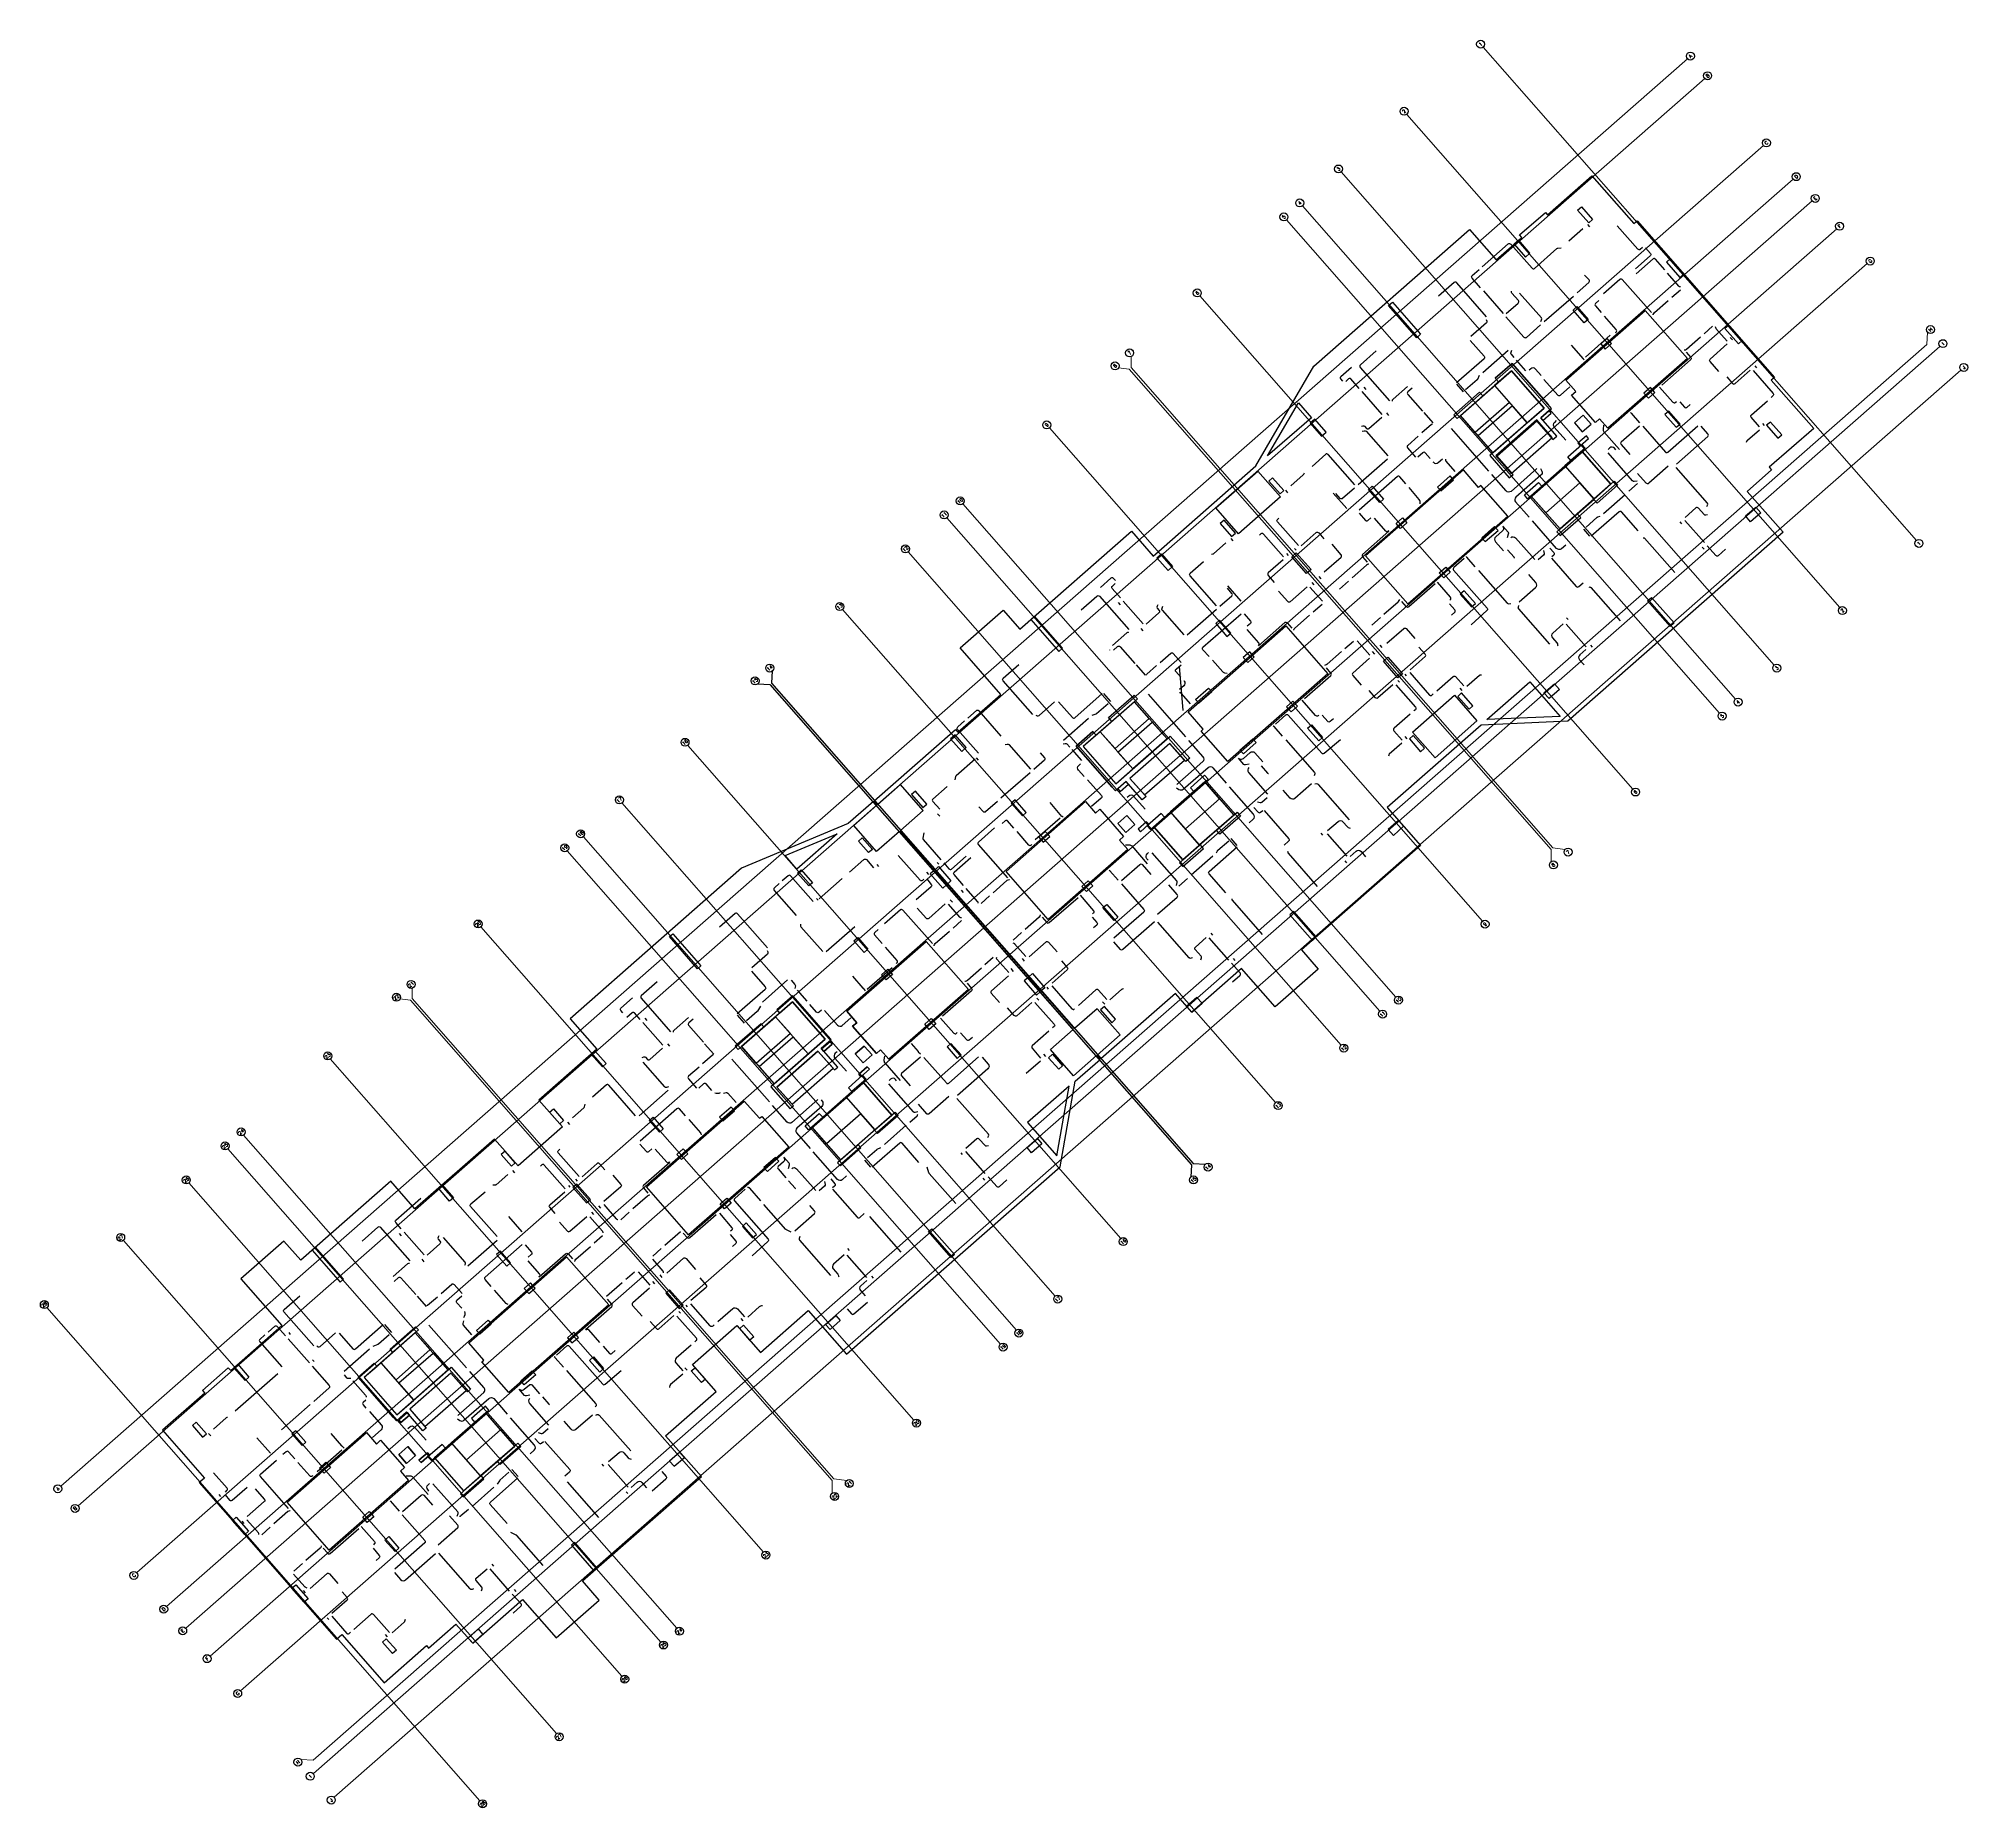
# Model space of a CAD drawing. Header units: metres. Extents: x 375833 to 375946, y 3316005 to 3316108.
import ezdxf
from ezdxf.enums import TextEntityAlignment as Align

# ---------------------------------------------------------------- set-up
doc = ezdxf.new("R2010")
doc.units = ezdxf.units.M
doc.header["$MEASUREMENT"] = 0
for name, color, linetype in [('Axes', 1, 'Continuous'), ('Column', 4, 'Continuous'), ('ElecConduit', 20, 'Continuous'), ('Opening', 2, 'Continuous'), ('S-GRID-CIRC', 3, 'Continuous'), ('S-GRID-CIRC-TEXT', 3, 'Continuous'), ('ShearWall', 13, 'Continuous'), ('Slab', 3, 'Continuous'), ('Stair', 5, 'Continuous')]:
    doc.layers.add(name, color=color, linetype=linetype)
doc.styles.add('S-ROMANS', font='romans.shx', dxfattribs={"width": 0.75})

# ---------------------------------------------------------------- blocks, each defined once
blk = doc.blocks.new('S-GRID-CIRC')
at = {"layer": 'S-GRID-CIRC'}
blk.add_circle((0, 0), 0.35, dxfattribs=at)
at = {"layer": 'S-GRID-CIRC-TEXT', "color": 3, "style": 'S-ROMANS', "flags": 8}
blk.add_attdef('GRID-CIRC', text='', height=0.3, dxfattribs=at).set_placement((0, 0), align=Align.MIDDLE)

msp = doc.modelspace()

# ---------------------------------------------------------------- linework, layer by layer
at = {"layer": 'Axes', "lineweight": 0, "ltscale": 0.05}
for p, q in [((375917.84, 3316107.78), (375943.2, 3316078.9)), ((375834.57, 3316023.51), (375929.8, 3316107.1)), ((375835.58, 3316022.36), (375930.81, 3316105.95)), ((375913.37, 3316103.85), (375938.72, 3316074.97)), ((375839.02, 3316018.44), (375934.25, 3316102.03)), ((375840.76, 3316016.45), (375935.99, 3316100.05)), ((375909.53, 3316100.48), (375934.88, 3316071.59)), ((375841.88, 3316015.18), (375937.11, 3316098.78)), ((375906.32, 3316097.67), (375931.68, 3316068.78)), ((375907.26, 3316098.49), (375932.61, 3316069.6)), ((375843.31, 3316013.55), (375938.54, 3316097.15)), ((375845.09, 3316011.51), (375940.33, 3316095.11)), ((375901.25, 3316093.22), (375926.61, 3316064.33)), ((375849.35, 3316006.67), (375944.58, 3316090.26)), ((375945.8, 3316088.87), (375850.57, 3316005.28)), ((375892.44, 3316085.48), (375917.8, 3316056.6)), ((375887.37, 3316081.03), (375912.73, 3316052.15)), ((375886.44, 3316080.21), (375911.79, 3316051.33)), ((375884.17, 3316078.22), (375909.52, 3316049.34)), ((375880.33, 3316074.85), (375905.68, 3316045.97)), ((375871.27, 3316066.89), (375896.62, 3316038.01)), ((375867.42, 3316063.52), (375892.78, 3316034.64)), ((375865.16, 3316061.53), (375890.51, 3316032.65)), ((375864.22, 3316060.71), (375889.58, 3316031.83)), ((375859.15, 3316056.26), (375884.51, 3316027.37)), ((375850.34, 3316048.53), (375875.7, 3316019.64)), ((375844.34, 3316043.26), (375869.69, 3316014.37)), ((375845.27, 3316044.07), (375870.63, 3316015.19)), ((375842.07, 3316041.26), (375867.42, 3316012.38)), ((375838.23, 3316037.89), (375863.58, 3316009.01)), ((375833.75, 3316033.96), (375859.1, 3316005.08))]:
    msp.add_line(p, q, dxfattribs=at)
for points in [[(375848.62, 3316007.49), (375849.33, 3316007.45), (375943.81, 3316090.38), (375943.85, 3316091.09)], [(375897.23, 3316089.66), (375897.23, 3316089.02), (375921.92, 3316060.89), (375922.63, 3316060.8)], [(375896.49, 3316089.01), (375897.12, 3316088.93), (375921.82, 3316060.8), (375921.82, 3316060.08)], [(375855.13, 3316052.67), (375855.13, 3316052.07), (375879.82, 3316023.93), (375880.58, 3316023.83)], [(375854.42, 3316052.05), (375855.03, 3316051.97), (375879.72, 3316023.84), (375879.72, 3316023.08)]]:
    msp.add_lwpolyline(points, dxfattribs=at)
at = {"layer": 'Axes', "linetype": 'Continuous'}
for points in [[(375875.37, 3316070.5), (375876.07, 3316070.45), (375900.77, 3316042.32), (375900.72, 3316041.61)], [(375876.22, 3316071.25), (375876.18, 3316070.54), (375900.87, 3316042.41), (375901.58, 3316042.37)]]:
    msp.add_lwpolyline(points, dxfattribs=at)
at = {"layer": 'Column'}
for points in [[(375923.37, 3316098.24, 0), (375923.59, 3316098.44, 0), (375924.25, 3316097.69, 0), (375924.03, 3316097.49, 0), (375923.37, 3316098.24, 0)], [(375919.92, 3316096.48, 0), (375919.66, 3316096.25, 0), (375920.32, 3316095.49, 0), (375920.58, 3316095.72, 0), (375919.92, 3316096.48, 0)], [(375928.8, 3316095.4, 0), (375928.57, 3316095.2, 0), (375929.36, 3316094.29, 0), (375929.59, 3316094.49, 0), (375928.8, 3316095.4, 0)], [(375923.1, 3316092.39, 0), (375923.33, 3316092.59, 0)], [(375923.76, 3316091.64, 0), (375923.1, 3316092.39, 0)], [(375923.33, 3316092.59, 0), (375923.99, 3316091.84, 0)], [(375923.99, 3316091.84, 0), (375923.76, 3316091.64, 0)], [(375925.09, 3316090.73, 0), (375924.72, 3316090.4, 0), (375924.98, 3316090.1, 0), (375925.36, 3316090.43, 0), (375925.09, 3316090.73, 0)], [(375932.22, 3316091.5, 0), (375931.99, 3316091.3, 0), (375932.78, 3316090.4, 0), (375933.01, 3316090.6, 0), (375932.22, 3316091.5, 0)], [(375927.52, 3316087.22, 0), (375927.89, 3316087.55, 0), (375927.63, 3316087.85, 0), (375927.25, 3316087.52, 0), (375927.52, 3316087.22, 0)], [(375929.14, 3316085.52, 0), (375929.37, 3316085.71, 0), (375928.7, 3316086.47, 0), (375928.48, 3316086.27, 0), (375929.14, 3316085.52, 0)], [(375907.98, 3316085.99, 0), (375907.71, 3316085.76, 0), (375908.37, 3316085.01, 0), (375908.64, 3316085.24, 0), (375907.98, 3316085.99, 0)], [(375934.66, 3316085.83, 0), (375934.43, 3316085.64, 0), (375935.09, 3316084.88, 0), (375935.32, 3316085.08, 0), (375934.66, 3316085.83, 0)], [(375923.61, 3316084.52, 0), (375923.81, 3316084.3, 0), (375922.98, 3316083.57, 0), (375922.79, 3316083.8, 0), (375923.61, 3316084.52, 0)], [(375905.29, 3316082.37, 0), (375905.51, 3316082.56, 0), (375906.17, 3316081.81, 0), (375905.95, 3316081.62, 0), (375905.29, 3316082.37, 0)], [(375911.12, 3316081.88, 0), (375911.35, 3316082.08, 0), (375912.01, 3316081.32, 0), (375911.78, 3316081.12, 0), (375911.12, 3316081.88, 0)], [(375916.11, 3316082.45, 0), (375915.91, 3316082.67, 0), (375915.16, 3316082.01, 0), (375915.36, 3316081.79, 0), (375916.11, 3316082.45, 0)], [(375921.27, 3316082.07, 0), (375920.44, 3316081.34, 0), (375920.25, 3316081.57, 0), (375921.07, 3316082.29, 0), (375921.27, 3316082.07, 0)], [(375933.8, 3316080.85, 0), (375934.1, 3316080.52, 0), (375933.5, 3316079.99, 0), (375933.2, 3316080.33, 0), (375933.8, 3316080.85, 0)], [(375902.68, 3316080.08, 0), (375902.45, 3316079.88, 0), (375903.11, 3316079.13, 0), (375903.34, 3316079.33, 0), (375902.68, 3316080.08, 0)], [(375912.74, 3316079.89, 0), (375913.11, 3316080.22, 0), (375913.38, 3316079.92, 0), (375913, 3316079.59, 0), (375912.74, 3316079.89, 0)], [(375918.71, 3316079.48, 0), (375918.51, 3316079.71, 0), (375917.76, 3316079.05, 0), (375917.96, 3316078.83, 0), (375918.71, 3316079.48, 0)], [(375898.73, 3316077.88, 0), (375899, 3316078.11, 0), (375899.66, 3316077.36, 0), (375899.39, 3316077.13, 0), (375898.73, 3316077.88, 0)], [(375906.63, 3316077.94, 0), (375906.9, 3316078.17, 0), (375907.76, 3316077.19, 0), (375907.49, 3316076.96, 0), (375906.63, 3316077.94, 0)], [(375915.91, 3316077.03, 0), (375915.53, 3316076.7, 0), (375915.27, 3316077, 0), (375915.65, 3316077.33, 0), (375915.91, 3316077.03, 0)], [(375917.16, 3316075, 0), (375917.39, 3316075.2, 0), (375916.73, 3316075.95, 0), (375916.5, 3316075.75, 0), (375917.16, 3316075, 0)], [(375902.41, 3316074.22, 0), (375902.18, 3316074.03, 0), (375902.84, 3316073.27, 0), (375903.07, 3316073.47, 0), (375902.41, 3316074.22, 0)], [(375904.17, 3316072.37, 0), (375903.79, 3316072.04, 0), (375904.06, 3316071.74, 0), (375904.43, 3316072.07, 0), (375904.17, 3316072.37, 0)], [(375912, 3316071.83, 0), (375912.26, 3316072.06, 0), (375913.12, 3316071.08, 0), (375912.85, 3316070.85, 0), (375912, 3316071.83, 0)], [(375922.01, 3316070.5, 0), (375922.3, 3316070.16, 0), (375921.7, 3316069.63, 0), (375921.4, 3316069.97, 0), (375922.01, 3316070.5, 0)], [(375901.2, 3316069.36, 0), (375901, 3316069.58, 0), (375901.75, 3316070.24, 0), (375901.95, 3316070.02, 0), (375901.2, 3316069.36, 0)], [(375906.59, 3316068.85, 0), (375906.97, 3316069.18, 0), (375906.7, 3316069.48, 0), (375906.33, 3316069.15, 0), (375906.59, 3316068.85, 0)], [(375916.57, 3316069.96, 0), (375916.35, 3316069.76, 0), (375917.01, 3316069.01, 0), (375917.23, 3316069.21, 0), (375916.57, 3316069.96, 0)], [(375908.44, 3316067.35, 0), (375908.22, 3316067.15, 0), (375907.56, 3316067.9, 0), (375907.78, 3316068.1, 0), (375908.44, 3316067.35, 0)], [(375886.92, 3316067.51, 0), (375886.66, 3316067.28, 0), (375887.32, 3316066.53, 0), (375887.58, 3316066.76, 0), (375886.92, 3316067.51, 0)], [(375903.8, 3316066.4, 0), (375903.6, 3316066.62, 0), (375904.35, 3316067.28, 0), (375904.55, 3316067.06, 0), (375903.8, 3316066.4, 0)], [(375913.74, 3316067.47, 0), (375913.52, 3316067.28, 0), (375914.17, 3316066.52, 0), (375914.4, 3316066.72, 0), (375913.74, 3316067.47, 0)], [(375900.9, 3316064.19, 0), (375901.73, 3316064.92, 0), (375901.53, 3316065.14, 0), (375900.71, 3316064.41, 0), (375900.9, 3316064.19, 0)], [(375884.6, 3316064.21, 0), (375884.37, 3316064.01, 0), (375885.03, 3316063.26, 0), (375885.26, 3316063.45, 0), (375884.6, 3316064.21, 0)], [(375884.6, 3316064.21, 0), (375884.37, 3316064.01, 0), (375885.03, 3316063.26, 0), (375885.26, 3316063.45, 0), (375884.6, 3316064.21, 0)], [(375890.43, 3316063.71, 0), (375890.2, 3316063.51, 0), (375890.86, 3316062.76, 0), (375891.09, 3316062.96, 0), (375890.43, 3316063.71, 0)], [(375898.16, 3316062.18, 0), (375898.36, 3316061.96, 0), (375899.19, 3316062.68, 0), (375898.99, 3316062.91, 0), (375898.16, 3316062.18, 0)], [(375912.28, 3316061.96, 0), (375912.58, 3316061.62, 0), (375913.18, 3316062.15, 0), (375912.88, 3316062.49, 0), (375912.28, 3316061.96, 0)], [(375881.27, 3316061.28, 0), (375881.49, 3316061.48, 0), (375882.09, 3316060.8, 0), (375881.86, 3316060.61, 0), (375881.27, 3316061.28, 0)], [(375892.19, 3316061.85, 0), (375891.82, 3316061.52, 0), (375892.08, 3316061.22, 0), (375892.46, 3316061.55, 0), (375892.19, 3316061.85, 0)], [(375877.69, 3316059.41, 0), (375877.92, 3316059.6, 0), (375878.58, 3316058.85, 0), (375878.35, 3316058.66, 0), (375877.69, 3316059.41, 0)], [(375885.68, 3316059.54, 0), (375885.47, 3316059.36, 0), (375886.2, 3316058.53, 0), (375886.41, 3316058.72, 0), (375885.68, 3316059.54, 0)], [(375885.75, 3316059.6, 0), (375885.96, 3316059.79, 0), (375886.68, 3316058.96, 0), (375886.47, 3316058.77, 0), (375885.75, 3316059.6, 0)], [(375894.61, 3316058.33, 0), (375894.99, 3316058.66, 0), (375894.72, 3316058.96, 0), (375894.35, 3316058.63, 0), (375894.61, 3316058.33, 0)], [(375896.46, 3316056.83, 0), (375896.24, 3316056.63, 0), (375895.58, 3316057.39, 0), (375895.8, 3316057.58, 0), (375896.46, 3316056.83, 0)], [(375881, 3316055.44, 0), (375881.23, 3316055.63, 0), (375881.82, 3316054.96, 0), (375881.6, 3316054.76, 0), (375881, 3316055.44, 0)], [(375882.62, 3316053.45, 0), (375882.99, 3316053.78, 0), (375883.26, 3316053.48, 0), (375882.88, 3316053.15, 0), (375882.62, 3316053.45, 0)], [(375891.24, 3316053.34, 0), (375891.46, 3316053.53, 0), (375892.18, 3316052.7, 0), (375891.97, 3316052.52, 0), (375891.24, 3316053.34, 0)], [(375891.18, 3316053.28, 0), (375890.97, 3316053.1, 0), (375891.69, 3316052.27, 0), (375891.9, 3316052.46, 0), (375891.18, 3316053.28, 0)], [(375895.66, 3316051.6, 0), (375895.43, 3316051.4, 0), (375896.09, 3316050.65, 0), (375896.32, 3316050.85, 0), (375895.66, 3316051.6, 0)], [(375895.66, 3316051.6, 0), (375895.43, 3316051.4, 0), (375896.09, 3316050.65, 0), (375896.32, 3316050.85, 0), (375895.66, 3316051.6, 0)], [(375900.48, 3316051.6, 0), (375900.78, 3316051.27, 0), (375901.38, 3316051.79, 0), (375901.08, 3316052.13, 0), (375900.48, 3316051.6, 0)], [(375885.79, 3316050.59, 0), (375885.41, 3316050.26, 0), (375885.15, 3316050.56, 0), (375885.53, 3316050.89, 0), (375885.79, 3316050.59, 0)], [(375865.84, 3316049, 0), (375865.61, 3316048.81, 0), (375866.27, 3316048.06, 0), (375866.5, 3316048.25, 0), (375865.84, 3316049, 0)], [(375887.04, 3316048.56, 0), (375887.27, 3316048.76, 0), (375886.67, 3316049.43, 0), (375886.45, 3316049.24, 0), (375887.04, 3316048.56, 0)], [(375892.4, 3316048.6, 0), (375892.62, 3316048.8, 0), (375893.22, 3316048.13, 0), (375892.99, 3316047.93, 0), (375892.4, 3316048.6, 0)], [(375881.51, 3316047.57, 0), (375881.71, 3316047.34, 0), (375880.88, 3316046.62, 0), (375880.69, 3316046.84, 0), (375881.51, 3316047.57, 0)], [(375863.18, 3316045.41, 0), (375863.41, 3316045.61, 0), (375864, 3316044.93, 0), (375863.78, 3316044.73, 0), (375863.18, 3316045.41, 0)], [(375874.01, 3316045.49, 0), (375873.81, 3316045.71, 0), (375873.13, 3316045.12, 0), (375873.33, 3316044.9, 0), (375874.01, 3316045.49, 0)], [(375869.02, 3316044.92, 0), (375869.25, 3316045.12, 0), (375869.84, 3316044.44, 0), (375869.62, 3316044.24, 0), (375869.02, 3316044.92, 0)], [(375879.17, 3316045.11, 0), (375878.34, 3316044.38, 0), (375878.15, 3316044.61, 0), (375878.97, 3316045.34, 0), (375879.17, 3316045.11, 0)], [(375870.64, 3316042.93, 0), (375871.01, 3316043.26, 0), (375871.28, 3316042.96, 0), (375870.9, 3316042.63, 0), (375870.64, 3316042.93, 0)], [(375891.74, 3316043.86, 0), (375892, 3316043.56, 0), (375891.4, 3316043.03, 0), (375891.14, 3316043.33, 0), (375891.74, 3316043.86, 0)], [(375860.58, 3316043.12, 0), (375860.35, 3316042.92, 0), (375860.95, 3316042.25, 0), (375861.17, 3316042.44, 0), (375860.58, 3316043.12, 0)], [(375876.61, 3316042.53, 0), (375876.41, 3316042.75, 0), (375875.73, 3316042.16, 0), (375875.93, 3316041.94, 0), (375876.61, 3316042.53, 0)], [(375856.67, 3316040.96, 0), (375856.9, 3316041.15, 0), (375857.55, 3316040.4, 0), (375857.33, 3316040.2, 0), (375856.67, 3316040.96, 0)], [(375864.78, 3316041.19, 0), (375864.55, 3316041, 0), (375865.34, 3316040.09, 0), (375865.57, 3316040.29, 0), (375864.78, 3316041.19, 0)], [(375873.81, 3316040.07, 0), (375873.43, 3316039.74, 0), (375873.17, 3316040.04, 0), (375873.55, 3316040.38, 0), (375873.81, 3316040.07, 0)], [(375875.06, 3316038.04, 0), (375875.29, 3316038.24, 0), (375874.69, 3316038.92, 0), (375874.47, 3316038.72, 0), (375875.06, 3316038.04, 0)], [(375860.31, 3316037.27, 0), (375860.08, 3316037.07, 0), (375860.67, 3316036.39, 0), (375860.9, 3316036.59, 0), (375860.31, 3316037.27, 0)], [(375862.07, 3316035.41, 0), (375861.69, 3316035.08, 0), (375861.96, 3316034.78, 0), (375862.33, 3316035.11, 0), (375862.07, 3316035.41, 0)], [(375870.21, 3316035.01, 0), (375869.98, 3316034.81, 0), (375870.77, 3316033.91, 0), (375871, 3316034.11, 0), (375870.21, 3316035.01, 0)], [(375859.1, 3316032.4, 0), (375858.9, 3316032.63, 0), (375859.58, 3316033.22, 0), (375859.77, 3316032.99, 0), (375859.1, 3316032.4, 0)], [(375879.94, 3316033.5, 0), (375880.2, 3316033.2, 0), (375879.6, 3316032.67, 0), (375879.34, 3316032.98, 0), (375879.94, 3316033.5, 0)], [(375864.49, 3316031.89, 0), (375864.87, 3316032.22, 0), (375864.6, 3316032.52, 0), (375864.23, 3316032.19, 0), (375864.49, 3316031.89, 0)], [(375874.31, 3316032.73, 0), (375874.54, 3316032.93, 0), (375875.13, 3316032.25, 0), (375874.91, 3316032.06, 0), (375874.31, 3316032.73, 0)], [(375866.34, 3316030.39, 0), (375866.12, 3316030.19, 0), (375865.52, 3316030.87, 0), (375865.75, 3316031.07, 0), (375866.34, 3316030.39, 0)], [(375844.69, 3316030.44, 0), (375844.92, 3316030.64, 0), (375845.58, 3316029.89, 0), (375845.35, 3316029.69, 0), (375844.69, 3316030.44, 0)], [(375861.7, 3316029.44, 0), (375861.5, 3316029.67, 0), (375862.17, 3316030.26, 0), (375862.37, 3316030.03, 0), (375861.7, 3316029.44, 0)], [(375871.48, 3316030.25, 0), (375871.71, 3316030.44, 0), (375872.3, 3316029.77, 0), (375872.08, 3316029.57, 0), (375871.48, 3316030.25, 0)], [(375858.8, 3316027.23, 0), (375859.63, 3316027.96, 0), (375859.43, 3316028.18, 0), (375858.6, 3316027.46, 0), (375858.8, 3316027.23, 0)], [(375842.49, 3316027.25, 0), (375842.27, 3316027.05, 0), (375842.86, 3316026.38, 0), (375843.09, 3316026.57, 0), (375842.49, 3316027.25, 0)], [(375848.33, 3316026.75, 0), (375848.1, 3316026.56, 0), (375848.7, 3316025.88, 0), (375848.92, 3316026.08, 0), (375848.33, 3316026.75, 0)], [(375856.06, 3316025.23, 0), (375856.26, 3316025, 0), (375857.09, 3316025.73, 0), (375856.89, 3316025.95, 0), (375856.06, 3316025.23, 0)], [(375870.21, 3316024.97, 0), (375870.48, 3316024.67, 0), (375871.08, 3316025.19, 0), (375870.81, 3316025.49, 0), (375870.21, 3316024.97, 0)], [(375849.72, 3316024.56, 0), (375850.09, 3316024.9, 0), (375850.35, 3316024.59, 0), (375849.98, 3316024.26, 0), (375849.72, 3316024.56, 0)], [(375844.61, 3316021.5, 0), (375844.84, 3316021.69, 0), (375845.56, 3316020.87, 0), (375845.34, 3316020.67, 0), (375844.61, 3316021.5, 0)], [(375852.89, 3316021.71, 0), (375852.51, 3316021.38, 0), (375852.25, 3316021.68, 0), (375852.62, 3316022.01, 0), (375852.89, 3316021.71, 0)], [(375854.36, 3316019.88, 0), (375854.14, 3316019.68, 0), (375853.54, 3316020.35, 0), (375853.77, 3316020.55, 0), (375854.36, 3316019.88, 0)], [(375854.36, 3316019.88, 0), (375854.14, 3316019.68, 0), (375853.54, 3316020.35, 0), (375853.77, 3316020.55, 0), (375854.36, 3316019.88, 0)], [(375848.09, 3316017.53, 0), (375848.32, 3316017.73, 0), (375849.05, 3316016.9, 0), (375848.82, 3316016.7, 0), (375848.09, 3316017.53, 0)], [(375858.41, 3316014.61, 0), (375858.68, 3316014.31, 0), (375859.28, 3316014.84, 0), (375859.02, 3316015.14, 0), (375858.41, 3316014.61, 0)], [(375853.4, 3316014.37, 0), (375853.62, 3316014.57, 0), (375854.22, 3316013.89, 0), (375853.99, 3316013.7, 0), (375853.4, 3316014.37, 0)]]:
    msp.add_polyline3d(points, dxfattribs=at)
at = {"layer": 'ElecConduit'}
for points in [[(375917.78, 3316094.92), (375919.31, 3316096.26, -0.414214), (375919.46, 3316096.25), (375920.7, 3316094.84, 0.414214), (375920.84, 3316094.83), (375922.16, 3316095.99, -0.147072), (375922.21, 3316096.02), (375922.41, 3316096.04)], [(375927.17, 3316096.05), (375927.04, 3316095.94, -0.414214), (375926.9, 3316095.95), (375925.69, 3316097.32)], [(375927.34, 3316096.03), (375927.63, 3316095.7, -0.414214), (375927.62, 3316095.56), (375926.75, 3316094.8)], [(375928.48, 3316094.74), (375927.93, 3316095.37, 0.414214), (375927.79, 3316095.38), (375926.8, 3316094.5)], [(375918.03, 3316092), (375916.29, 3316093.99, 0.414214), (375916.15, 3316094), (375915.23, 3316093.2)], [(375917.69, 3316093.69), (375917.19, 3316094.26, -0.414214), (375917.2, 3316094.41), (375917.6, 3316094.76)], [(375923.34, 3316093.4), (375924.03, 3316094.01, 0.414214), (375924.04, 3316094.15), (375923.78, 3316094.44)], [(375924.89, 3316093.36), (375925.84, 3316094.19, -0.414214), (375925.98, 3316094.18), (375927.69, 3316092.24)], [(375929.4, 3316093.75), (375929.38, 3316093.75, -0.214383), (375929.3, 3316093.78), (375928.63, 3316094.54)], [(375919.18, 3316092.18), (375919.89, 3316092.8, 0.414214), (375919.9, 3316092.94), (375919.51, 3316093.38, -0.198984), (375919.49, 3316093.46), (375919.49, 3316093.49)], [(375921.21, 3316091.72), (375921.26, 3316091.81, 0.30752), (375921.25, 3316091.93), (375919.97, 3316093.38)], [(375924.61, 3316092.94), (375924.42, 3316092.77, 0.414214), (375924.41, 3316092.63), (375924.75, 3316092.25)], [(375927.8, 3316092.11), (375927.8, 3316092.13, -0.162374), (375927.87, 3316092.24), (375928.68, 3316092.95)], [(375918.02, 3316091.83), (375918.06, 3316091.74, -0.319468), (375918.03, 3316091.63), (375917.12, 3316090.83)], [(375919.17, 3316092), (375920.23, 3316090.8, 0.414214), (375920.37, 3316090.79), (375921.2, 3316091.52)], [(375925.59, 3316091.07), (375925.62, 3316091.1, 0.414214), (375925.63, 3316091.25), (375924.94, 3316092.03)], [(375929.6, 3316090.05), (375929.63, 3316090.05, 0.162374), (375929.74, 3316090.1), (375930.56, 3316090.82)], [(375931.43, 3316091.43), (375931.45, 3316091.36, 0.126928), (375931.47, 3316091.31), (375932.13, 3316090.56)], [(375911.58, 3316089.99), (375910.65, 3316089.17, 0.414214), (375910.64, 3316089.03), (375912.36, 3316087.07)], [(375917.08, 3316090.61), (375917.89, 3316089.69, -0.414214), (375917.89, 3316089.54), (375916.27, 3316088.13)], [(375919.5, 3316090.02), (375919.45, 3316089.91, 0.28729), (375919.47, 3316089.8), (375919.64, 3316089.6)], [(375923.76, 3316089.47), (375923.72, 3316089.52, 0.050007), (375923.71, 3316089.53), (375923.01, 3316090.34)], [(375929.72, 3316089.92), (375929.99, 3316089.61, -0.414214), (375929.98, 3316089.47), (375928.29, 3316087.99)], [(375931.63, 3316088.79), (375931.12, 3316089.37, -0.414214), (375931.13, 3316089.51), (375932.13, 3316090.4)], [(375909.62, 3316088.22), (375909.51, 3316088.35, -0.414214), (375909.51, 3316088.49), (375910.14, 3316089.04)], [(375910.58, 3316087.8), (375910.1, 3316088.35, 0.414214), (375909.96, 3316088.36), (375909.79, 3316088.21)], [(375917.61, 3316088.55), (375917.5, 3316088.33, -0.099666), (375917.48, 3316088.3), (375916.81, 3316087.71)], [(375921.23, 3316088.56), (375920.91, 3316088.93, 0.414214), (375920.63, 3316088.95), (375920.53, 3316088.86)], [(375932.1, 3316088.48), (375932.44, 3316088.09, 0.414214), (375932.59, 3316088.08), (375933.48, 3316088.86)], [(375933.64, 3316088.84), (375934.81, 3316087.5, -0.414214), (375934.8, 3316087.36), (375934.7, 3316087.27)], [(375912.54, 3316087.06), (375912.54, 3316087.07, -0.291184), (375912.57, 3316087.17), (375913.4, 3316087.91)], [(375913.68, 3316087.81), (375913.43, 3316087.59, 0.414214), (375913.42, 3316087.45), (375914.29, 3316086.46)], [(375921.4, 3316088.33), (375922.21, 3316087.41, 0.414214), (375922.36, 3316087.4), (375922.92, 3316087.89)], [(375928.16, 3316087.88), (375928.95, 3316086.99, 0.414214), (375929.09, 3316086.98), (375929.15, 3316087.03)], [(375910.71, 3316085.58), (375910.79, 3316085.61, -0.315318), (375910.9, 3316085.58), (375911.01, 3316085.46, 0.414214), (375911.15, 3316085.45), (375911.9, 3316086.11)], [(375926.46, 3316086.38), (375926.49, 3316086.36, -0.069194), (375926.51, 3316086.35), (375927, 3316085.79)], [(375929.35, 3316087.01), (375929.62, 3316086.7, 0.414214), (375929.76, 3316086.69), (375929.95, 3316086.86)], [(375934.02, 3316085.54), (375933.53, 3316086.11, -0.414214), (375933.54, 3316086.25), (375934.49, 3316087.08)], [(375910.76, 3316085.29), (375910.88, 3316085.32, -0.284288), (375910.98, 3316085.29), (375912.25, 3316083.85)], [(375914.03, 3316085), (375913.42, 3316084.46, 0.414214), (375913.41, 3316084.32), (375913.88, 3316083.78)], [(375914.87, 3316085.72, 0.07087), (375914.82, 3316085.69), (375914.24, 3316085.19)], [(375922.12, 3316085.91), (375922.01, 3316085.81, 0.414214), (375921.99, 3316085.53), (375922.67, 3316084.77)], [(375924.89, 3316085.65), (375924.86, 3316085.42, 0.222751), (375924.9, 3316085.26), (375925.82, 3316084.23)], [(375926.99, 3316085.59), (375925.92, 3316084.65, 0.414214), (375925.91, 3316084.51), (375926.42, 3316083.93)], [(375927.19, 3316085.58), (375928.51, 3316084.07, 0.414214), (375928.65, 3316084.06), (375930.4, 3316085.6)], [(375929.15, 3316083.37), (375930.99, 3316084.99, 0.414214), (375931, 3316085.13), (375930.6, 3316085.58)], [(375933.26, 3316084.65), (375933.3, 3316084.74, -0.104974), (375933.32, 3316084.77), (375934.01, 3316085.37)], [(375910.32, 3316082.16), (375908.76, 3316083.93, 0.414212), (375908.62, 3316083.94), (375907.82, 3316083.23)], [(375914.74, 3316083.69), (375914.45, 3316084.02, 0.414214), (375914.3, 3316084.03), (375914.01, 3316083.77)], [(375926.85, 3316082.37), (375926.68, 3316082.35, -0.254606), (375926.59, 3316082.38), (375925.15, 3316084.03)], [(375925.6, 3316084.2), (375925.53, 3316084.29, 0.414214), (375925.25, 3316084.31), (375925.16, 3316084.23)], [(375906.58, 3316082.09), (375907.31, 3316082.73, 0.102651), (375907.34, 3316082.77), (375907.38, 3316082.85)], [(375914.9, 3316083.5), (375914.93, 3316083.47, 0.414214), (375915.21, 3316083.45), (375915.45, 3316083.67)], [(375916.2, 3316082.93), (375915.67, 3316083.53, -0.199008), (375915.65, 3316083.6), (375915.65, 3316083.65)], [(375920.99, 3316083.11), (375919.47, 3316081.77, -0.414214), (375919.19, 3316081.79), (375918.34, 3316082.75)], [(375921.19, 3316083.1), (375921.27, 3316082.95, -0.334876), (375921.22, 3316082.71), (375919.76, 3316081.43, 0.414214), (375919.74, 3316081.15), (375920.54, 3316080.25)], [(375928.68, 3316083.25), (375927.53, 3316082.24, -0.414214), (375927.38, 3316082.25), (375926.88, 3316082.82)], [(375930.94, 3316080.89), (375930.98, 3316080.96, 0.314613), (375930.97, 3316081.08), (375929.13, 3316083.17)], [(375910.31, 3316081.96), (375909.61, 3316081.35, -0.414214), (375909.47, 3316081.36), (375909.21, 3316081.65)], [(375913.31, 3316082.2), (375912.97, 3316082.62, 0.423407), (375912.82, 3316082.64), (375910.58, 3316080.67)], [(375914.15, 3316081.04), (375914.15, 3316081.17, 0.178982), (375914.1, 3316081.3), (375913.5, 3316081.99)], [(375910.57, 3316080.49), (375910.95, 3316080.07, 0.414214), (375911.09, 3316080.06), (375911.26, 3316080.22)], [(375926.91, 3316079.45), (375925.94, 3316080.56, 0.414214), (375925.8, 3316080.57), (375924.16, 3316079.14)], [(375930.98, 3316080.4), (375930.87, 3316080.37, -0.272031), (375930.78, 3316080.41), (375930.44, 3316080.79, 0.414214), (375930.3, 3316080.8), (375929.66, 3316080.24)], [(375907.02, 3316078.59), (375905.79, 3316079.99, -0.414214), (375905.8, 3316080.13), (375905.88, 3316080.2)], [(375907.19, 3316078.58), (375908.07, 3316079.35, -0.414214), (375908.21, 3316079.34), (375908.52, 3316078.99)], [(375912.32, 3316079.43), (375910.78, 3316078.07, 0.414214), (375910.77, 3316077.93), (375911.04, 3316077.63)], [(375912.31, 3316079.45), (375912.28, 3316079.43, -0.414214), (375912.14, 3316079.44), (375911.47, 3316080.2)], [(375919, 3316079.74), (375919.02, 3316079.66, -0.304862), (375918.97, 3316079.45), (375918.58, 3316079.11, 0.41285), (375918.56, 3316078.82), (375919.03, 3316078.29)], [(375919.26, 3316079.07), (375919.33, 3316079.28, 0.276556), (375919.31, 3316079.38), (375919, 3316079.74)], [(375922.67, 3316078.62), (375922.42, 3316078.41, -0.414214), (375922.14, 3316078.42), (375920.72, 3316080.04)], [(375924.67, 3316080.29), (375924.54, 3316080.25, 0.107695), (375924.5, 3316080.23), (375923.86, 3316079.67)], [(375902.78, 3316078.76), (375902.05, 3316078.11, -0.102651), (375902.02, 3316078.09), (375901.93, 3316078.07)], [(375906.15, 3316077.93), (375904.97, 3316079.27, 0.414214), (375904.83, 3316079.28), (375904.75, 3316079.21)], [(375908.53, 3316077.05), (375909.52, 3316077.92, 0.414214), (375909.53, 3316078.06), (375908.99, 3316078.68)], [(375919.67, 3316077.86), (375919.67, 3316077.88, 0.091584), (375919.65, 3316077.91), (375919.27, 3316078.34)], [(375919.46, 3316079.06), (375919.46, 3316079.06, -0.414214), (375919.74, 3316079.05), (375920.86, 3316077.78)], [(375921.38, 3316078.3), (375921.41, 3316078.13, -0.261193), (375921.38, 3316078.04), (375921.06, 3316077.76)], [(375921.74, 3316078.45), (375921.98, 3316078.18, -0.414214), (375921.97, 3316078.04), (375921.85, 3316077.93)], [(375927.21, 3316079.05), (375927.23, 3316079.05, -0.194136), (375927.29, 3316079.02), (375929.06, 3316077.01)], [(375932.03, 3316078.38), (375931.6, 3316078, -0.414214), (375931.46, 3316078.01), (375930.95, 3316078.58)], [(375902.23, 3316075.06), (375900.68, 3316076.83, -0.414212), (375900.68, 3316076.98), (375901.47, 3316077.67)], [(375906.13, 3316077.76), (375905.26, 3316076.99, 0.414214), (375905.25, 3316076.85), (375905.61, 3316076.44)], [(375911.15, 3316077.5), (375911.13, 3316077.5, 0.162374), (375911.01, 3316077.45), (375910.16, 3316076.7)], [(375916.73, 3316077.84), (375916.12, 3316077.31, 0.414214), (375916.11, 3316077.16), (375918.07, 3316074.93, -0.410043), (375918.06, 3316074.79), (375917.14, 3316073.96)], [(375917.38, 3316077.34), (375916.89, 3316077.91, -0.077798), (375916.87, 3316077.93), (375916.86, 3316077.96)], [(375917.57, 3316077.13), (375919.24, 3316075.22, 0.243977), (375919.33, 3316075.19), (375919.45, 3316075.2)], [(375921.84, 3316077.86), (375923.29, 3316076.2, 0.414214), (375923.44, 3316076.19), (375923.7, 3316076.42)], [(375896.31, 3316076.54), (375896.2, 3316076.67, 0.414214), (375896.05, 3316076.68), (375895.43, 3316076.13)], [(375896.6, 3316075.53), (375896.12, 3316076.08, -0.414214), (375896.13, 3316076.22), (375896.3, 3316076.37)], [(375902.43, 3316075.04), (375903.13, 3316075.65, 0.414214), (375903.13, 3316075.79), (375902.88, 3316076.09)], [(375907.53, 3316076.17), (375906.54, 3316075.3, -0.414214), (375906.4, 3316075.31), (375905.86, 3316075.93)], [(375915.03, 3316076.35), (375913.49, 3316075, -0.414214), (375913.35, 3316075.01), (375913.07, 3316075.31)], [(375915.88, 3316075.39), (375915.92, 3316075.43, 0.414214), (375915.93, 3316075.57), (375915.16, 3316076.46)], [(375919.94, 3316075.3), (375920.91, 3316076.14, 0.414214), (375920.93, 3316076.43), (375920.52, 3316076.9)], [(375924.03, 3316076.17), (375924.09, 3316076.16, -0.166929), (375924.14, 3316076.13), (375925.86, 3316074.18)], [(375894.31, 3316074.83), (375895.23, 3316075.64, -0.414214), (375895.37, 3316075.63), (375897.09, 3316073.67)], [(375898.79, 3316075.12), (375898.75, 3316075.04, 0.315318), (375898.76, 3316074.93), (375898.87, 3316074.8, -0.414214), (375898.86, 3316074.66), (375898.11, 3316074)], [(375899.07, 3316075.02), (375899.02, 3316074.91, 0.284288), (375899.04, 3316074.81), (375900.31, 3316073.37)], [(375912.03, 3316074.57), (375912.87, 3316075.3, 0.067059), (375912.88, 3316075.32), (375912.96, 3316075.44)], [(375915.98, 3316074.52), (375916.18, 3316074.69, 0.414214), (375916.18, 3316074.83), (375915.87, 3316075.19)], [(375921.74, 3316072.81), (375919.92, 3316074.89, -0.26327), (375919.9, 3316074.98), (375919.93, 3316075.09)], [(375901.8, 3316072.1), (375901.43, 3316072.49, -0.423407), (375901.43, 3316072.64), (375903.67, 3316074.6)], [(375903.85, 3316074.59), (375904.22, 3316074.17, -0.414214), (375904.21, 3316074.03), (375904.03, 3316073.87)], [(375904.66, 3316072.74), (375904.69, 3316072.76, 0.414214), (375904.7, 3316072.9), (375904.02, 3316073.67)], [(375904.68, 3316072.72), (375906.22, 3316074.08, -0.414214), (375906.36, 3316074.07), (375906.63, 3316073.76)], [(375906.75, 3316073.63), (375906.75, 3316073.65, -0.162374), (375906.81, 3316073.76), (375907.67, 3316074.51)], [(375912.2, 3316072.87), (375913.19, 3316073.74, -0.414214), (375913.33, 3316073.73), (375913.83, 3316073.16)], [(375922.53, 3316074.01), (375921.91, 3316073.47, 0.414214), (375921.89, 3316073.19), (375922.15, 3316072.89, -0.165091), (375922.2, 3316072.77), (375922.21, 3316072.72)], [(375897.08, 3316073.49), (375897.08, 3316073.5, 0.291184), (375896.97, 3316073.48), (375896.13, 3316072.75)], [(375896.19, 3316072.46), (375896.44, 3316072.68, -0.414214), (375896.58, 3316072.67), (375897.45, 3316071.68)], [(375913.56, 3316071.32), (375914.44, 3316072.09, 0.414214), (375914.45, 3316072.23), (375914.08, 3316072.65)], [(375891.47, 3316068.69), (375889.73, 3316070.67, -0.414214), (375889.74, 3316070.82), (375890.65, 3316071.62)], [(375898.11, 3316071.01, -0.07087), (375898.14, 3316071.06), (375898.72, 3316071.56)], [(375898.93, 3316071.75), (375899.55, 3316072.29, -0.414214), (375899.69, 3316072.28), (375900.16, 3316071.74)], [(375900.14, 3316070.88), (375899.85, 3316071.21, -0.414214), (375899.86, 3316071.35), (375900.15, 3316071.61)], [(375902.85, 3316071.11), (375902.71, 3316071.13, -0.178982), (375902.59, 3316071.2), (375901.99, 3316071.88)], [(375907.38, 3316069.63), (375908.92, 3316070.99, 0.414214), (375908.93, 3316071.13), (375908.66, 3316071.44)], [(375909.54, 3316072.38), (375908.7, 3316071.65, -0.067059), (375908.68, 3316071.63), (375908.55, 3316071.57)], [(375911.19, 3316071.99), (375910.21, 3316071.13, 0.414214), (375910.2, 3316070.99), (375910.7, 3316070.41)], [(375923.85, 3316072.5), (375923.5, 3316072.2, 0.414214), (375923.48, 3316071.91), (375923.75, 3316071.61)], [(375900.31, 3316070.69), (375900.33, 3316070.66, -0.414214), (375900.31, 3316070.38), (375900.07, 3316070.17)], [(375912.56, 3316070.44), (375911.68, 3316069.67, -0.414214), (375911.54, 3316069.68), (375911.17, 3316070.1)], [(375912.73, 3316070.43), (375913.88, 3316069.12, -0.414214), (375913.87, 3316068.98), (375913.78, 3316068.91)], [(375913.55, 3316071.15), (375914.7, 3316069.84, 0.414214), (375914.84, 3316069.83), (375914.92, 3316069.91)], [(375915.13, 3316070.09), (375916.08, 3316070.93, -0.414214), (375916.22, 3316070.92), (375916.71, 3316070.37)], [(375916.88, 3316070.36), (375917.63, 3316071.01, -0.169612), (375917.69, 3316071.03), (375917.75, 3316071.03)], [(375891.65, 3316068.67), (375891.72, 3316068.63, 0.319468), (375891.84, 3316068.64), (375892.75, 3316069.44)], [(375892.98, 3316069.45), (375893.79, 3316068.52, 0.414214), (375893.93, 3316068.51), (375895.54, 3316069.93)], [(375894.95, 3316068.66), (375895.18, 3316068.74, 0.099666), (375895.21, 3316068.76), (375895.89, 3316069.34)], [(375900.71, 3316069.33), (375900.18, 3316069.93, 0.199008), (375900.11, 3316069.96), (375900.06, 3316069.97)], [(375908.22, 3316068.67), (375908.17, 3316068.63, -0.414214), (375908.03, 3316068.64), (375907.25, 3316069.53)], [(375888.3, 3316066.43), (375887.07, 3316067.83, -0.414214), (375887.08, 3316067.97), (375887.48, 3316068.32)], [(375887.67, 3316068.49), (375888.17, 3316068.93, -0.414214), (375888.31, 3316068.92), (375889.6, 3316067.44)], [(375906.09, 3316067.44), (375905.6, 3316068, 0.077798), (375905.57, 3316068.02), (375905.55, 3316068.03)], [(375905.68, 3316068.14), (375906.29, 3316068.68, -0.414214), (375906.43, 3316068.67), (375908.39, 3316066.44, 0.410043), (375908.53, 3316066.43), (375909.48, 3316067.24)], [(375909.07, 3316068.45), (375908.88, 3316068.28, -0.414214), (375908.74, 3316068.29), (375908.42, 3316068.66)], [(375913.57, 3316068.72), (375912.62, 3316067.89, 0.414214), (375912.61, 3316067.75), (375913.1, 3316067.2)], [(375889.86, 3316066.94), (375889.97, 3316066.97, -0.291412), (375890.07, 3316066.94), (375891.34, 3316065.5)], [(375893.25, 3316066.98), (375893.37, 3316067.01, -0.28729), (375893.47, 3316066.98), (375893.64, 3316066.78)], [(375899.91, 3316064.6), (375901.43, 3316065.94, 0.414214), (375901.45, 3316066.22), (375900.61, 3316067.18)], [(375906.28, 3316067.22), (375907.96, 3316065.31, -0.243977), (375907.98, 3316065.22), (375907.95, 3316065.11)], [(375913.08, 3316067.02), (375912.34, 3316066.37, 0.169612), (375912.31, 3316066.31), (375912.3, 3316066.25)], [(375888.1, 3316066.09), (375886.98, 3316065.11, 0.147072), (375886.95, 3316065.06), (375886.9, 3316064.87)], [(375891.91, 3316066.46), (375892.16, 3316066.17, -0.414214), (375892.16, 3316066.02), (375891.54, 3316065.48)], [(375894.47, 3316065.07), (375894.14, 3316065.44, -0.414214), (375894.16, 3316065.72), (375894.26, 3316065.81)], [(375903.51, 3316066.14), (375903.58, 3316066.11, 0.304862), (375903.8, 3316066.13), (375904.19, 3316066.47, -0.41285), (375904.47, 3316066.46), (375904.94, 3316065.92)], [(375904.13, 3316065.8), (375903.92, 3316065.75, -0.276556), (375903.82, 3316065.78), (375903.51, 3316066.14)], [(375894.67, 3316064.87), (375895.49, 3316063.95, -0.414214), (375895.48, 3316063.8), (375894.91, 3316063.31)], [(375899.89, 3316064.4), (375900.03, 3316064.31, 0.334876), (375900.27, 3316064.33), (375901.73, 3316065.6, -0.414214), (375902.01, 3316065.58), (375902.8, 3316064.68)], [(375904.12, 3316065.6), (375904.12, 3316065.59, 0.414214), (375904.1, 3316065.31), (375905.21, 3316064.04)], [(375905.28, 3316065.23), (375905.26, 3316065.23, -0.091584), (375905.24, 3316065.26), (375904.86, 3316065.69)], [(375907.79, 3316064.63), (375906.82, 3316063.78, -0.414214), (375906.54, 3316063.8), (375906.13, 3316064.27)], [(375910.02, 3316062.53), (375908.2, 3316064.6, 0.26327), (375908.1, 3316064.63), (375907.99, 3316064.61)], [(375886.46, 3316064.49), (375885.62, 3316063.75, 0.414214), (375885.61, 3316063.61), (375886.02, 3316063.15)], [(375889.4, 3316063.6), (375888.71, 3316063, -0.414214), (375888.57, 3316063.01), (375888.31, 3316063.3)], [(375893.25, 3316062.68), (375893.2, 3316062.72, -0.050007), (375893.18, 3316062.73), (375892.48, 3316063.54)], [(375896.99, 3316063.85), (375897.09, 3316063.94, -0.414214), (375897.37, 3316063.92), (375898.05, 3316063.15)], [(375904.14, 3316062.36), (375904.38, 3316062.57, 0.414214), (375904.4, 3316062.86), (375902.99, 3316064.47)], [(375904.62, 3316063.59), (375904.79, 3316063.54, 0.261193), (375904.88, 3316063.56), (375905.2, 3316063.84)], [(375890.36, 3316062.05), (375890, 3316062.47, 0.414214), (375889.86, 3316062.47), (375889.67, 3316062.31)], [(375904.42, 3316063.26), (375904.67, 3316062.98, 0.414214), (375904.81, 3316062.97), (375904.93, 3316063.08)], [(375905.01, 3316063.07), (375906.46, 3316061.42, -0.414214), (375906.45, 3316061.28), (375906.19, 3316061.05)], [(375908.73, 3316061.9), (375909.35, 3316062.44, -0.414214), (375909.63, 3316062.42), (375909.89, 3316062.12, 0.165091), (375910, 3316062.06), (375910.05, 3316062.05)], [(375885.09, 3316061.76), (375885.03, 3316061.46, 0.227689), (375885.06, 3316061.37), (375886.09, 3316060.19)], [(375889.23, 3316062.06), (375888.29, 3316061.23, 0.414214), (375888.28, 3316061.09), (375889.99, 3316059.14)], [(375891.42, 3316061.08), (375891.38, 3316061.04, -0.414214), (375891.24, 3316061.05), (375890.55, 3316061.84)], [(375902.22, 3316060.59), (375902.28, 3316060.72, -0.107695), (375902.31, 3316060.75), (375902.94, 3316061.31)], [(375880.74, 3316059.47), (375881.58, 3316060.21, -0.414214), (375881.73, 3316060.2), (375882.15, 3316059.72)], [(375885.09, 3316059.05), (375885.01, 3316058.98, -0.414214), (375884.87, 3316058.99), (375883.59, 3316060.45)], [(375886.26, 3316060.01), (375886.56, 3316059.66, 0.414214), (375886.71, 3316059.65), (375887.58, 3316060.41)], [(375887.41, 3316058.69), (375886.86, 3316059.32, -0.414214), (375886.87, 3316059.46), (375887.85, 3316060.32)], [(375896.89, 3316061.06), (375897.11, 3316061.07, -0.222751), (375897.27, 3316061), (375898.17, 3316059.96)], [(375898.22, 3316060.17), (375898.15, 3316060.25, -0.414214), (375898.17, 3316060.54), (375898.25, 3316060.61)], [(375899.88, 3316058.69), (375899.92, 3316058.86, 0.254606), (375899.9, 3316058.95), (375898.46, 3316060.6)], [(375902.77, 3316058.25), (375901.79, 3316059.37, -0.414214), (375901.8, 3316059.51), (375903.43, 3316060.94)], [(375906.39, 3316060.69), (375906.4, 3316060.63, 0.166929), (375906.42, 3316060.57), (375908.13, 3316058.62)], [(375910.06, 3316060.39), (375910.4, 3316060.7, -0.414214), (375910.69, 3316060.68), (375910.95, 3316060.37)], [(375878.62, 3316057.74), (375877.29, 3316059.25, 0.414214), (375877.15, 3316059.26), (375876.8, 3316058.96)], [(375885.26, 3316059.07), (375885.53, 3316058.75, -0.414214), (375885.52, 3316058.61), (375884.64, 3316057.84)], [(375890.1, 3316059.02), (375890.08, 3316059.02, 0.162374), (375889.96, 3316058.97), (375889.15, 3316058.25)], [(375895.95, 3316059.6), (375895.97, 3316059.57, 0.069194), (375895.98, 3316059.54), (375896.47, 3316058.99)], [(375896.67, 3316058.98), (375897.74, 3316059.92, -0.414214), (375897.88, 3316059.91), (375898.39, 3316059.33)], [(375876.62, 3316058.8), (375876.34, 3316058.55, 0.414214), (375876.33, 3316058.4), (375877.62, 3316056.93)], [(375888.27, 3316057.64), (375888.27, 3316057.66, 0.214383), (375888.24, 3316057.74), (375887.58, 3316058.5)], [(375892.02, 3316056.83), (375892.29, 3316056.52, 0.414214), (375892.43, 3316056.51), (375894.12, 3316057.99)], [(375894.25, 3316058.11), (375895.03, 3316057.21, -0.414214), (375895.02, 3316057.07), (375894.97, 3316057.02)], [(375896.66, 3316058.78), (375897.98, 3316057.27, -0.414214), (375897.97, 3316057.13), (375896.22, 3316055.59)], [(375898.77, 3316057), (375899.93, 3316058.01, 0.414214), (375899.93, 3316058.15), (375899.43, 3316058.73)], [(375903.12, 3316057.9), (375903.12, 3316057.89, 0.194136), (375903.15, 3316057.82), (375904.91, 3316055.81)], [(375875.93, 3316055.04), (375874.19, 3316057.03, 0.414214), (375874.05, 3316057.04), (375873.13, 3316056.24)], [(375885.59, 3316055.28), (375883.86, 3316057.24, 0.414214), (375883.72, 3316057.25), (375882.78, 3316056.43)], [(375886.35, 3316057.61), (375885.38, 3316056.75, -0.414214), (375885.24, 3316056.76), (375884.7, 3316057.36)], [(375887.3, 3316056.79), (375887.26, 3316056.8, -0.177657), (375887.2, 3316056.83), (375886.53, 3316057.59)], [(375891.91, 3316056.96), (375891.9, 3316056.94, -0.162374), (375891.84, 3316056.83), (375891.03, 3316056.11)], [(375894.95, 3316056.82), (375895.23, 3316056.51, -0.414214), (375895.22, 3316056.37), (375895.03, 3316056.2)], [(375877.87, 3316056.42), (375877.87, 3316056.34, 0.182226), (375877.9, 3316056.27), (375879.18, 3316054.82)], [(375882.41, 3316056.1), (375882.22, 3316055.94, 0.414214), (375882.21, 3316055.8), (375882.65, 3316055.29)], [(375885.7, 3316055.15), (375885.7, 3316055.17, -0.162374), (375885.76, 3316055.28), (375886.59, 3316056)], [(375898.59, 3316056.55), (375896.74, 3316054.93, -0.414214), (375896.6, 3316054.94), (375896.21, 3316055.39)], [(375900.82, 3316054.45), (375900.74, 3316054.42, -0.314613), (375900.63, 3316054.45), (375898.79, 3316056.54)], [(375901.3, 3316054.34), (375901.34, 3316054.45, 0.272031), (375901.32, 3316054.55), (375900.98, 3316054.93, -0.414214), (375900.99, 3316055.07), (375901.63, 3316055.63)], [(375875.92, 3316054.87), (375875.96, 3316054.79, -0.319468), (375875.93, 3316054.67), (375875.02, 3316053.87)], [(375883.49, 3316054.12), (375883.52, 3316054.15, 0.414214), (375883.53, 3316054.29), (375882.84, 3316055.08)], [(375889.34, 3316054.47), (375889.34, 3316054.47, 0.277087), (375889.36, 3316054.37), (375890.06, 3316053.58)], [(375890.3, 3316055.33), (375890.37, 3316055.3, -0.126928), (375890.41, 3316055.27), (375891.07, 3316054.52)], [(375891.25, 3316054.51), (375892.25, 3316055.38, -0.414214), (375892.39, 3316055.37), (375892.9, 3316054.79)], [(375875, 3316053.67), (375875.81, 3316052.75, -0.414214), (375875.8, 3316052.6), (375874.17, 3316051.17)], [(375880.91, 3316053.38), (375881.53, 3316052.67, -0.017753), (375881.54, 3316052.67), (375881.65, 3316052.51)], [(375887.5, 3316053.09), (375887.53, 3316053.09, 0.162374), (375887.64, 3316053.14), (375888.46, 3316053.86)], [(375890.05, 3316053.4), (375889.05, 3316052.52, 0.414214), (375889.04, 3316052.38), (375889.53, 3316051.83)], [(375893.15, 3316054.28), (375893.49, 3316053.89, -0.414214), (375893.48, 3316053.75), (375892.6, 3316052.97)], [(375903.16, 3316053.04), (375903.6, 3316053.42, 0.414214), (375903.61, 3316053.56), (375903.1, 3316054.14)], [(375869.48, 3316053.04), (375868.55, 3316052.22, 0.414214), (375868.54, 3316052.08), (375870.26, 3316050.12)], [(375877.32, 3316053.14), (375877.54, 3316052.89, -0.218093), (375877.57, 3316052.81), (375877.54, 3316052.65)], [(375887.62, 3316052.97), (375887.89, 3316052.66, -0.414214), (375887.88, 3316052.52), (375886.19, 3316051.04)], [(375892.59, 3316052.8), (375893.76, 3316051.46, 0.414214), (375893.9, 3316051.45), (375893.92, 3316051.48)], [(375895.8, 3316052), (375895.31, 3316052.56, 0.414214), (375895.17, 3316052.57), (375894.14, 3316051.66)], [(375896.79, 3316052.64), (375896.7, 3316052.61, 0.104974), (375896.66, 3316052.59), (375895.98, 3316051.99)], [(375867.47, 3316051.22), (375867.35, 3316051.36, -0.414214), (375867.36, 3316051.5), (375868.03, 3316052.1)], [(375868.48, 3316050.84), (375868.15, 3316051.22, 0.414214), (375868.01, 3316051.23), (375867.7, 3316050.96)], [(375875.53, 3316051.62), (375875.35, 3316051.32, -0.07834), (375875.33, 3316051.3), (375874.71, 3316050.75)], [(375879.1, 3316051.39), (375878.96, 3316051.26, -0.414214), (375878.81, 3316051.27), (375878.42, 3316051.72)], [(375879.28, 3316051.36), (375880.03, 3316050.51, 0.414214), (375880.31, 3316050.49), (375880.82, 3316050.94)], [(375891.42, 3316051.84), (375890.54, 3316051.06, -0.414214), (375890.39, 3316051.07), (375890, 3316051.52)], [(375891.6, 3316051.84), (375892.73, 3316050.56, -0.414214), (375892.72, 3316050.42), (375892.63, 3316050.34)], [(375870.44, 3316050.1), (375870.44, 3316050.11, -0.291184), (375870.47, 3316050.22), (375871.31, 3316050.96)], [(375871.59, 3316050.86), (375871.33, 3316050.64, 0.414214), (375871.32, 3316050.5), (375872.19, 3316049.5)], [(375886.06, 3316050.92), (375886.85, 3316050.03, 0.414214), (375886.99, 3316050.02), (375887.05, 3316050.07)], [(375887.24, 3316050.06), (375887.61, 3316049.65, 0.414214), (375887.75, 3316049.64), (375887.94, 3316049.8)], [(375892.42, 3316050.16), (375891.44, 3316049.29, 0.414214), (375891.43, 3316049.15), (375891.93, 3316048.58)], [(375868.61, 3316048.62), (375868.69, 3316048.65, -0.315318), (375868.8, 3316048.63), (375868.91, 3316048.5, 0.414214), (375869.05, 3316048.49), (375869.8, 3316049.15)], [(375880.02, 3316048.95), (375879.91, 3316048.86, 0.414214), (375879.89, 3316048.57), (375880.57, 3316047.81)], [(375884.36, 3316049.43), (375884.77, 3316048.96, 0.019899), (375884.77, 3316048.95), (375884.9, 3316048.83)], [(375870.15, 3316046.89), (375870.03, 3316046.86, -0.289891), (375869.93, 3316046.89), (375868.66, 3316048.34)], [(375871.93, 3316048.04), (375871.32, 3316047.51, 0.414214), (375871.31, 3316047.36), (375871.78, 3316046.82)], [(375872.77, 3316048.77, 0.07087), (375872.72, 3316048.74), (375872.14, 3316048.23)], [(375882.79, 3316048.69), (375882.76, 3316048.47, 0.222751), (375882.8, 3316048.3), (375883.71, 3316047.27)], [(375884.89, 3316048.63), (375883.79, 3316047.67, 0.414214), (375883.78, 3316047.53), (375884.29, 3316046.95)], [(375885.09, 3316048.62), (375886.41, 3316047.12, 0.414214), (375886.55, 3316047.11), (375888.3, 3316048.64)], [(375888.5, 3316048.63), (375888.86, 3316048.22, -0.414214), (375888.84, 3316047.94), (375887.07, 3316046.39)], [(375868.22, 3316045.2), (375866.65, 3316046.99, 0.414212), (375866.51, 3316047), (375865.7, 3316046.29)], [(375872.68, 3316046.68), (375872.35, 3316047.06, 0.414214), (375872.2, 3316047.07), (375871.91, 3316046.82)], [(375873.16, 3316046.54, -0.21527), (375872.86, 3316046.52, -0.21527)], [(375873.36, 3316046.53), (375873.51, 3316046.56, -0.267243), (375873.61, 3316046.53), (375874.1, 3316045.97)], [(375884.75, 3316045.42), (375884.58, 3316045.39, -0.254606), (375884.49, 3316045.43), (375883.05, 3316047.07)], [(375883.5, 3316047.25), (375883.43, 3316047.33, 0.414214), (375883.15, 3316047.35), (375883.06, 3316047.27)], [(375864.53, 3316045.08), (375865.19, 3316045.66, 0.164994), (375865.23, 3316045.72), (375865.26, 3316045.88)], [(375871.14, 3316045.19), (375870.78, 3316045.6, 0.414214), (375870.64, 3316045.61), (375868.48, 3316043.71)], [(375878.89, 3316046.15), (375877.37, 3316044.81, -0.414214), (375877.09, 3316044.83), (375876.24, 3316045.79)], [(375879.09, 3316046.14), (375879.17, 3316045.99, -0.334876), (375879.12, 3316045.75), (375877.66, 3316044.48, 0.414214), (375877.64, 3316044.2), (375878.44, 3316043.29)], [(375886.55, 3316046.32), (375885.4, 3316045.31, -0.414214), (375885.26, 3316045.32), (375884.78, 3316045.87)], [(375888.84, 3316043.93), (375888.88, 3316044.01, 0.314613), (375888.87, 3316044.12), (375887.03, 3316046.21)], [(375871.33, 3316044.97), (375872.01, 3316044.2, -0.11288), (375872.03, 3316044.16), (375872.05, 3316044.08)], [(375884.27, 3316044.82), (375884.7, 3316045.2, 0.149283), (375884.73, 3316045.25), (375884.74, 3316045.29)], [(375864.91, 3316041.64), (375863.69, 3316043.03, -0.414109), (375863.7, 3316043.17), (375863.78, 3316043.25)], [(375868.47, 3316043.54), (375868.85, 3316043.11, 0.414214), (375868.99, 3316043.1), (375869.16, 3316043.26)], [(375870.21, 3316042.49), (375870.18, 3316042.47, -0.414214), (375870.04, 3316042.48), (375869.36, 3316043.25)], [(375881.8, 3316042.75), (375882.34, 3316043.22, -0.073337), (375882.36, 3316043.24), (375882.57, 3316043.33)], [(375884.8, 3316042.47), (375883.82, 3316043.59, 0.414214), (375883.68, 3316043.6), (375882.06, 3316042.18)], [(375888.88, 3316043.44), (375888.77, 3316043.42, -0.272031), (375888.68, 3316043.45), (375888.34, 3316043.83, 0.414214), (375888.2, 3316043.84), (375887.56, 3316043.28)], [(375864.09, 3316040.92), (375862.87, 3316042.31, 0.414109), (375862.73, 3316042.32), (375862.65, 3316042.25)], [(375866.42, 3316042.03), (375866.1, 3316042.39, 0.414214), (375865.96, 3316042.4), (375865.08, 3316041.63)], [(375870.22, 3316042.47), (375868.68, 3316041.12, 0.414214), (375868.67, 3316040.98), (375868.94, 3316040.67)], [(375876.9, 3316042.78), (375876.92, 3316042.71, -0.304862), (375876.87, 3316042.49), (375876.56, 3316042.23, 0.414214), (375876.56, 3316042.08), (375877.01, 3316041.57)], [(375877.16, 3316042.11), (375877.23, 3316042.32, 0.276556), (375877.21, 3316042.42), (375876.9, 3316042.78)], [(375877.36, 3316042.1), (375877.36, 3316042.11, -0.414214), (375877.64, 3316042.09), (375878.76, 3316040.82)], [(375880.57, 3316041.67), (375880.32, 3316041.45, -0.414214), (375880.04, 3316041.47), (375878.62, 3316043.08)], [(375886.96, 3316040.05), (375885.41, 3316041.81, -0.102713), (375885.39, 3316041.85), (375885.28, 3316042.18)], [(375860.73, 3316041.75), (375860.06, 3316041.16, -0.164994), (375860.01, 3316041.14), (375859.85, 3316041.13)], [(375866.89, 3316041.72), (375867.36, 3316041.18, -0.414214), (375867.35, 3316041.04), (375866.36, 3316040.18)], [(375874.63, 3316040.89), (375874.02, 3316040.35, 0.414214), (375874.01, 3316040.21), (375875.97, 3316037.97, -0.410043), (375875.96, 3316037.83), (375875.04, 3316037)], [(375875.54, 3316040.22), (375874.9, 3316040.95, 0.125296), (375874.86, 3316040.98, 0.04862), (375874.83, 3316040.99), (375874.76, 3316041)], [(375877.17, 3316041.38), (375877.55, 3316040.95, -0.091584), (375877.57, 3316040.92), (375877.57, 3316040.91)], [(375879.28, 3316041.35), (375879.31, 3316041.18, -0.261193), (375879.28, 3316041.08), (375878.96, 3316040.81)], [(375879.64, 3316041.5), (375879.88, 3316041.22, -0.414214), (375879.87, 3316041.08), (375879.75, 3316040.97)], [(375879.74, 3316040.9), (375881.19, 3316039.25, 0.414214), (375881.34, 3316039.24), (375881.6, 3316039.47)], [(375889.96, 3316041.45), (375889.5, 3316041.04, -0.414214), (375889.36, 3316041.05), (375888.85, 3316041.63)], [(375854.5, 3316038.57), (375854.17, 3316038.95, -0.414214), (375854.18, 3316039.09), (375855.64, 3316040.37)], [(375860.12, 3316038.12), (375858.56, 3316039.89, -0.414212), (375858.57, 3316040.03), (375859.4, 3316040.75)], [(375863.51, 3316039.48), (375863.19, 3316039.84, -0.414214), (375863.2, 3316039.98), (375864.08, 3316040.75)], [(375866.35, 3316040), (375867.08, 3316039.16, 0.19053), (375867.15, 3316039.13), (375867.18, 3316039.13)], [(375869.05, 3316040.54), (375869.03, 3316040.54, 0.162374), (375868.91, 3316040.49), (375868.06, 3316039.74)], [(375877.32, 3316038.38), (375877.05, 3316038.52, -0.0963), (375877.02, 3316038.54), (375875.73, 3316040.01)], [(375877.53, 3316038.46), (375878.69, 3316039.48, 0.414214), (375878.7, 3316039.62), (375878.42, 3316039.94)], [(375852.2, 3316037.86), (375853.13, 3316038.68, -0.414214), (375853.27, 3316038.67), (375854.99, 3316036.71)], [(375863.76, 3316038.97), (375864.23, 3316038.44, 0.414214), (375864.37, 3316038.43), (375865.36, 3316039.3)], [(375865.53, 3316039.28), (375866.27, 3316038.44, -0.19053), (375866.29, 3316038.38), (375866.29, 3316038.34)], [(375872.93, 3316039.4), (375871.39, 3316038.04, -0.414214), (375871.25, 3316038.05), (375871, 3316038.33)], [(375873.12, 3316039.49), (375873.86, 3316038.64, -0.414214), (375873.85, 3316038.5), (375873.78, 3316038.44)], [(375856.69, 3316038.16), (375856.65, 3316038.08, 0.315318), (375856.66, 3316037.97), (375856.77, 3316037.84, -0.414214), (375856.76, 3316037.7), (375856.01, 3316037.04)], [(375858.22, 3316036.45), (375858.25, 3316036.52, 0.289891), (375858.23, 3316036.62), (375856.97, 3316038.07)], [(375859.77, 3316035.2), (375859.41, 3316035.61, -0.414214), (375859.41, 3316035.75), (375861.57, 3316037.65)], [(375861.75, 3316037.64), (375862.12, 3316037.21, -0.414214), (375862.11, 3316037.07), (375861.93, 3316036.91)], [(375864.65, 3316036.67), (375864.65, 3316036.69, -0.162374), (375864.71, 3316036.8), (375865.57, 3316037.55)], [(375873.76, 3316038.24), (375874.09, 3316037.86, -0.414214), (375874.08, 3316037.72), (375873.89, 3316037.55)], [(375877.83, 3316038.13), (375877.79, 3316038.01, 0.255157), (375877.81, 3316037.91), (375879.63, 3316035.85)], [(375854.98, 3316036.54), (375854.98, 3316036.54, 0.291184), (375854.87, 3316036.52), (375854.03, 3316035.78)], [(375862.56, 3316035.78), (375862.59, 3316035.8, 0.414214), (375862.6, 3316035.94), (375861.92, 3316036.71)], [(375862.58, 3316035.76), (375864.12, 3316037.12, -0.414214), (375864.26, 3316037.11), (375864.53, 3316036.81)], [(375869.86, 3316035.99), (375869.86, 3316036.03, 0.183024), (375869.84, 3316036.09), (375869.22, 3316036.8)], [(375870.04, 3316035.98), (375871.03, 3316036.85, -0.414214), (375871.17, 3316036.84), (375871.73, 3316036.2)], [(375880.43, 3316037.05), (375879.81, 3316036.51, 0.414214), (375879.79, 3316036.23), (375880.05, 3316035.93, -0.165091), (375880.1, 3316035.81), (375880.11, 3316035.76)], [(375854.08, 3316035.5), (375854.34, 3316035.72, -0.414214), (375854.48, 3316035.71), (375855.35, 3316034.72)], [(375856.83, 3316034.79), (375857.45, 3316035.33, -0.414214), (375857.59, 3316035.32), (375858.06, 3316034.78)], [(375868.16, 3316036.04), (375867.75, 3316035.68, -0.021675), (375867.74, 3316035.68), (375867.65, 3316035.61)], [(375871.98, 3316035.7), (375872.34, 3316035.28, -0.414214), (375872.34, 3316035.14), (375871.46, 3316034.37)], [(375881.75, 3316035.54), (375881.4, 3316035.24, 0.414214), (375881.38, 3316034.96), (375881.65, 3316034.65)], [(375849.37, 3316031.73), (375847.63, 3316033.72, -0.414214), (375847.64, 3316033.86), (375848.55, 3316034.66)], [(375856.01, 3316034.06, -0.07087), (375856.04, 3316034.1), (375856.62, 3316034.6)], [(375858.04, 3316033.92), (375857.75, 3316034.25, -0.414214), (375857.76, 3316034.39), (375858.05, 3316034.65)], [(375860.75, 3316034.15), (375860.68, 3316034.18, -0.13033), (375860.64, 3316034.21), (375859.95, 3316034.99)], [(375865.28, 3316032.68), (375866.82, 3316034.03, 0.414214), (375866.83, 3316034.17), (375866.58, 3316034.46)], [(375869.04, 3316035.1), (375868.05, 3316034.24, 0.414214), (375868.04, 3316034.09), (375868.6, 3316033.46)], [(375872.82, 3316032.95), (375872.74, 3316032.88, -0.414214), (375872.59, 3316032.89), (375871.45, 3316034.19)], [(375880.6, 3316033.89), (375880.86, 3316033.6, 0.414214), (375881, 3316033.59), (375881.8, 3316034.29)], [(375850.86, 3316032.47), (375851.67, 3316031.55, 0.414214), (375851.81, 3316031.54), (375853.44, 3316032.98)], [(375858.15, 3316033.18), (375858.1, 3316033.03, 0.267243), (375858.12, 3316032.93), (375858.61, 3316032.37)], [(375858.16, 3316033.38, 0.261641), (375858.21, 3316033.73, -2.01003)], [(375869.07, 3316033.15), (375869.44, 3316032.73, 0.414214), (375869.58, 3316032.72), (375870.46, 3316033.49)], [(375871.68, 3316031.95), (375871.77, 3316032.03, 0.414214), (375871.78, 3316032.17), (375870.63, 3316033.47)], [(375873.03, 3316033.14), (375873.91, 3316033.91, -0.414214), (375874.19, 3316033.89), (375874.6, 3316033.42)], [(375874.78, 3316033.41), (375875.48, 3316034.03, -0.175361), (375875.61, 3316034.08), (375875.65, 3316034.08)], [(375846.51, 3316032.36), (375846.22, 3316032.1, 0.414214), (375846.21, 3316031.96), (375847.5, 3316030.49)], [(375846.7, 3316032.52), (375847.1, 3316032.87, -0.414214), (375847.24, 3316032.86), (375847.72, 3316032.31)], [(375849.55, 3316031.72), (375849.62, 3316031.67, 0.319468), (375849.74, 3316031.68), (375850.65, 3316032.49)], [(375852.85, 3316031.7), (375853.14, 3316031.83, 0.07834), (375853.16, 3316031.84), (375853.79, 3316032.39)], [(375866.13, 3316031.91), (375865.48, 3316032.66, 0.414214), (375865.34, 3316032.67), (375865.31, 3316032.64)], [(375863.99, 3316030.48), (375863.51, 3316031.02, 0.045208), (375863.5, 3316031.03), (375863.45, 3316031.07)], [(375863.58, 3316031.18), (375864.19, 3316031.72, -0.414214), (375864.33, 3316031.71), (375866.29, 3316029.48, 0.410043), (375866.43, 3316029.47), (375867.38, 3316030.28)], [(375866.32, 3316031.7), (375866.69, 3316031.28, 0.414214), (375866.83, 3316031.27), (375867.02, 3316031.44)], [(375871.47, 3316031.77), (375870.6, 3316031, 0.414214), (375870.58, 3316030.72), (375870.99, 3316030.25)], [(375849.28, 3316030.53), (375850.28, 3316029.4, -0.414214), (375850.27, 3316029.26), (375849.37, 3316028.47)], [(375851.15, 3316030.02), (375851.3, 3316029.85, 0.218093), (375851.37, 3316029.82), (375851.54, 3316029.82)], [(375851.66, 3316029.68), (375852.41, 3316028.83, -0.159832), (375852.44, 3316028.77), (375852.44, 3316028.72)], [(375857.8, 3316027.64), (375859.33, 3316028.98, 0.414214), (375859.35, 3316029.26), (375858.51, 3316030.22)], [(375864.18, 3316030.27), (375865.89, 3316028.32, -0.414214), (375865.88, 3316028.18), (375865.85, 3316028.15)], [(375870.98, 3316030.07), (375870.27, 3316029.45, 0.175361), (375870.2, 3316029.33), (375870.2, 3316029.29)], [(375852.43, 3316028.55), (375852.27, 3316028.41, 0.414214), (375852.26, 3316028.27), (375852.43, 3316028.08)], [(375857.79, 3316027.44), (375857.93, 3316027.35, 0.334876), (375858.17, 3316027.37), (375859.63, 3316028.64, -0.414214), (375859.91, 3316028.63), (375860.7, 3316027.72)], [(375861.41, 3316029.18), (375861.48, 3316029.15, 0.304862), (375861.7, 3316029.18), (375862, 3316029.44, -0.414214), (375862.14, 3316029.43), (375862.6, 3316028.92)], [(375862.03, 3316028.84), (375861.82, 3316028.79, -0.276556), (375861.72, 3316028.82), (375861.41, 3316029.18)], [(375862.02, 3316028.64), (375862.02, 3316028.64, 0.414214), (375862, 3316028.35), (375863.11, 3316027.08)], [(375862.76, 3316028.73), (375863.14, 3316028.3, 0.091584), (375863.16, 3316028.28), (375863.18, 3316028.27)], [(375844.33, 3316027.52, 0.253838), (375844.25, 3316027.5), (375843.5, 3316026.85)], [(375852.63, 3316027.88), (375853.34, 3316027.08, -0.414214), (375853.32, 3316026.8), (375852.81, 3316026.35)], [(375862.04, 3316025.4), (375862.28, 3316025.62, 0.414214), (375862.3, 3316025.9), (375860.89, 3316027.51)], [(375865.69, 3316027.67), (375864.72, 3316026.82, -0.414214), (375864.44, 3316026.84), (375864.03, 3316027.31)], [(375865.89, 3316027.66), (375865.97, 3316027.7, -0.337881), (375866.09, 3316027.67), (375867.93, 3316025.58)], [(375850.38, 3316026.58), (375851, 3316025.87, 0.017753), (375851.01, 3316025.86), (375851.15, 3316025.73)], [(375854.89, 3316026.89), (375854.99, 3316026.98, -0.414214), (375855.27, 3316026.96), (375855.95, 3316026.2)], [(375862.32, 3316026.3), (375862.57, 3316026.02, 0.414214), (375862.71, 3316026.02), (375862.83, 3316026.12)], [(375862.52, 3316026.64), (375862.69, 3316026.58, 0.261193), (375862.78, 3316026.61), (375863.1, 3316026.88)], [(375848.26, 3316025.1), (375847.9, 3316025.51, 0.414214), (375847.76, 3316025.52), (375847.57, 3316025.35)], [(375862.9, 3316026.12), (375864.36, 3316024.47, -0.414214), (375864.35, 3316024.32), (375864.08, 3316024.09)], [(375866.63, 3316024.94), (375867.25, 3316025.48, -0.414214), (375867.53, 3316025.46), (375867.79, 3316025.17, 0.165091), (375867.9, 3316025.1), (375867.95, 3316025.09)], [(375844.2, 3316023.16), (375844.29, 3316023.24, 0.414214), (375844.3, 3316023.38), (375843.51, 3316024.28)], [(375847.89, 3316022.19), (375846.25, 3316024.06, -0.414214), (375846.26, 3316024.2), (375847.2, 3316025.03)], [(375849.32, 3316024.12), (375849.28, 3316024.09, -0.414214), (375849.14, 3316024.1), (375848.45, 3316024.88)], [(375854.79, 3316024.11), (375855.01, 3316024.11, -0.222751), (375855.17, 3316024.04), (375856.07, 3316023.01)], [(375860.69, 3316021.31), (375859.71, 3316022.43, -0.414214), (375859.72, 3316022.57), (375861.33, 3316023.99)], [(375860.8, 3316024.32), (375860.27, 3316023.85, 0.073337), (375860.25, 3316023.82), (375860.12, 3316023.63)], [(375869.75, 3316024.36), (375870, 3316024.06, -0.414214), (375869.99, 3316023.92), (375869.19, 3316023.22)], [(375844.19, 3316022.99), (375844.45, 3316022.69, 0.414214), (375844.59, 3316022.68), (375845.47, 3316023.45)], [(375845.95, 3316023.34), (375846.48, 3316022.74, -0.414214), (375846.48, 3316022.6), (375845.47, 3316021.72)], [(375854.57, 3316022.02), (375855.66, 3316022.98, -0.414214), (375855.81, 3316022.97), (375856.32, 3316022.39)], [(375856.12, 3316023.22), (375856.05, 3316023.3, -0.414214), (375856.07, 3316023.58), (375856.15, 3316023.66)], [(375857.78, 3316021.74), (375857.82, 3316021.9, 0.254606), (375857.8, 3316022), (375856.35, 3316023.64)], [(375867.95, 3316023.43), (375868.3, 3316023.74, -0.414214), (375868.59, 3316023.72), (375868.85, 3316023.41)], [(375848, 3316022.06), (375847.98, 3316022.06, 0.162374), (375847.86, 3316022.01), (375847.04, 3316021.29)], [(375853.85, 3316022.65), (375854.26, 3316022.18, -0.019899), (375854.26, 3316022.17), (375854.37, 3316022.03)], [(375854.56, 3316021.82), (375855.88, 3316020.32, -0.414214), (375855.87, 3316020.18), (375854.12, 3316018.64)], [(375856.65, 3316020.07), (375857.8, 3316021.08, 0.414214), (375857.81, 3316021.22), (375857.33, 3316021.77)], [(375858.43, 3316022.14), (375857.99, 3316021.76, -0.149283), (375857.94, 3316021.73), (375857.91, 3316021.73)], [(375846.15, 3316020.68), (375846.16, 3316020.69, 0.242201), (375846.13, 3316020.77), (375845.46, 3316021.54)], [(375849.92, 3316019.88), (375850.19, 3316019.57, 0.414214), (375850.33, 3316019.56), (375852.02, 3316021.03)], [(375852.15, 3316021.15), (375852.93, 3316020.26, -0.414214), (375852.92, 3316020.12), (375852.87, 3316020.07)], [(375862.81, 3316018.86), (375861.26, 3316020.62, 0.102713), (375861.23, 3316020.64), (375860.92, 3316020.79)], [(375849.81, 3316020), (375849.8, 3316019.98, -0.162374), (375849.74, 3316019.87), (375848.92, 3316019.15)], [(375852.85, 3316019.87), (375853.21, 3316019.45, -0.414214), (375853.2, 3316019.31), (375853.02, 3316019.15)], [(375854.11, 3316018.44), (375854.46, 3316018.03, 0.414214), (375854.75, 3316018.01), (375856.51, 3316019.56)], [(375858.72, 3316017.49), (375858.64, 3316017.46, -0.314613), (375858.53, 3316017.49), (375856.69, 3316019.58)], [(375848.99, 3316017.52), (375848.88, 3316017.59, -0.087416), (375848.85, 3316017.61), (375848.19, 3316018.35)], [(375849.16, 3316017.51), (375850.15, 3316018.38, -0.414214), (375850.29, 3316018.37), (375850.78, 3316017.81)], [(375859.2, 3316017.38), (375859.24, 3316017.49, 0.272031), (375859.22, 3316017.59), (375858.88, 3316017.97, -0.414214), (375858.89, 3316018.12), (375859.53, 3316018.67)], [(375850.44, 3316016.06), (375851.33, 3316016.84, 0.414214), (375851.34, 3316016.98), (375851.04, 3316017.32)], [(375861.04, 3316016.06), (375861.5, 3316016.47, 0.414214), (375861.51, 3316016.61), (375861, 3316017.18)], [(375853.8, 3316014.94), (375852.87, 3316015.99, 0.414214), (375852.73, 3316016), (375851.72, 3316015.11)], [(375850.43, 3316015.88), (375851.31, 3316014.88, 0.414214), (375851.45, 3316014.87), (375851.53, 3316014.95)], [(375854.72, 3316015.69), (375854.69, 3316015.58, -0.159728), (375854.66, 3316015.53), (375853.97, 3316014.92)]]:
    msp.add_lwpolyline(points, format="xyb", dxfattribs=at)
for points in [[(375923.67, 3316097.15), (375922.85, 3316096.42)], [(375924.09, 3316097.26), (375923.96, 3316097.4)], [(375917.85, 3316093.51), (375919.01, 3316092.19)], [(375921.41, 3316091.71), (375923.13, 3316093.21)], [(375928.89, 3316093.14), (375929.4, 3316093.58)], [(375923.83, 3316089.63), (375925.28, 3316090.91)], [(375930.77, 3316091), (375931.26, 3316091.44)], [(375932.3, 3316090.79), (375932.43, 3316090.65)], [(375917.82, 3316088.73), (375919.3, 3316090.03)], [(375919.77, 3316089.46), (375920.32, 3316088.83)], [(375933.87, 3316089.01), (375933.77, 3316089.12)], [(375911.92, 3316086.28), (375910.75, 3316087.61)], [(375910.99, 3316087.74), (375910.87, 3316087.88)], [(375913.69, 3316088.02), (375913.69, 3316088.02)], [(375916.27, 3316088.05), (375916.67, 3316087.59)], [(375912.32, 3316086.22), (375912.2, 3316086.37)], [(375914.36, 3316086.38), (375914.89, 3316085.78)], [(375915.96, 3316085.46), (375918.16, 3316082.96)], [(375934.2, 3316085.74), (375934.3, 3316085.63)], [(375912.23, 3316083.65), (375910.52, 3316082.15)], [(375906.41, 3316081.69), (375906.29, 3316081.83)], [(375909.85, 3316080.76), (375909.06, 3316081.66)], [(375924.89, 3316080.48), (375926.16, 3316081.59)], [(375926.37, 3316081.78), (375926.87, 3316082.22)], [(375924.09, 3316079.14), (375923.73, 3316079.55)], [(375929.47, 3316079.87), (375929.37, 3316079.98)], [(375930.79, 3316078.77), (375929.65, 3316080.07)], [(375903.2, 3316078.87), (375903.08, 3316079.01)], [(375906.8, 3316078.43), (375906.9, 3316078.32)], [(375930.77, 3316078.39), (375930.67, 3316078.5)], [(375906.33, 3316078.12), (375906.43, 3316078.02)], [(375903.68, 3316075.34), (375902.89, 3316076.24)], [(375907.7, 3316076.16), (375908.43, 3316075.33)], [(375907.95, 3316076.29), (375907.82, 3316076.43)], [(375908.36, 3316076.65), (375908.24, 3316076.79)], [(375909.42, 3316076.04), (375909.95, 3316076.5)], [(375896.61, 3316075.12), (375896.49, 3316075.26)], [(375897.94, 3316074.01), (375896.77, 3316075.34)], [(375900.51, 3316073.36), (375902.22, 3316074.86)], [(375908.42, 3316075.15), (375907.89, 3316074.69)], [(375897.94, 3316073.6), (375897.82, 3316073.74)], [(375911.82, 3316074.38), (375911.32, 3316073.94)], [(375923.86, 3316072.67), (375922.7, 3316074)], [(375922.72, 3316074.37), (375922.82, 3316074.27)], [(375909.75, 3316072.56), (375910.25, 3316073)], [(375911.21, 3316072.17), (375910.46, 3316073.02)], [(375911.78, 3316072.76), (375911.91, 3316072.62)], [(375924.24, 3316072.65), (375924.14, 3316072.76)], [(375895.98, 3316072.47), (375895.98, 3316072.48)], [(375897.52, 3316071.6), (375898.05, 3316071)], [(375900.05, 3316071.54), (375900.26, 3316068.94)], [(375911.35, 3316072.38), (375911.48, 3316072.24)], [(375912.94, 3316070.59), (375912.85, 3316070.7)], [(375913.36, 3316070.96), (375913.27, 3316071.07)], [(375895.62, 3316069.93), (375896.02, 3316069.47)], [(375898.23, 3316069.89), (375900.42, 3316067.39)], [(375916.47, 3316070.24), (375916.59, 3316070.1)], [(375894.74, 3316068.47), (375893.26, 3316067.18)], [(375913.25, 3316067.42), (375913.38, 3316067.28)], [(375888.3, 3316066.02), (375888.18, 3316066.16)], [(375893.76, 3316066.64), (375894.32, 3316066.01)], [(375891.32, 3316065.29), (375889.61, 3316063.79)], [(375886.02, 3316062.74), (375885.9, 3316062.88)], [(375893.07, 3316062.63), (375891.62, 3316061.36)], [(375903.44, 3316061.02), (375903.08, 3316061.43)], [(375908.34, 3316061.75), (375908.44, 3316061.64)], [(375909.88, 3316060.4), (375908.72, 3316061.72)], [(375902.01, 3316060.4), (375900.74, 3316059.28)], [(375909.86, 3316060.02), (375909.76, 3316060.13)], [(375880.31, 3316059.09), (375878.96, 3316057.91)], [(375882.34, 3316059.91), (375882.43, 3316059.8)], [(375885.24, 3316059.47), (375885.36, 3316059.32)], [(375885.88, 3316060.03), (375885.97, 3316059.93)], [(375900.53, 3316059.09), (375900.03, 3316058.65)], [(375878.8, 3316057.93), (375878.9, 3316057.82)], [(375886.77, 3316057.71), (375886.64, 3316057.85)], [(375887.42, 3316058.28), (375887.3, 3316058.42)], [(375888.94, 3316058.07), (375888.44, 3316057.63)], [(375879.38, 3316054.81), (375881.05, 3316056.28)], [(375886.8, 3316056.19), (375887.3, 3316056.63)], [(375890.81, 3316055.93), (375890.32, 3316055.49)], [(375902.94, 3316054.32), (375901.8, 3316055.62)], [(375902.02, 3316055.78), (375901.92, 3316055.89)], [(375888.67, 3316054.05), (375889.16, 3316054.48)], [(375881.78, 3316052.62), (375883.23, 3316053.89)], [(375890.18, 3316053.82), (375890.33, 3316053.65)], [(375890.84, 3316054.4), (375890.97, 3316054.26)], [(375903.32, 3316054.29), (375903.22, 3316054.4)], [(375875.65, 3316051.86), (375877.12, 3316053.15)], [(375878.26, 3316051.91), (375877.69, 3316052.55)], [(375892.4, 3316052.61), (375892.31, 3316052.72)], [(375874.17, 3316051.09), (375874.57, 3316050.63)], [(375891.83, 3316051.96), (375891.71, 3316052.09)], [(375895.56, 3316051.87), (375895.68, 3316051.73)], [(375869.82, 3316049.33), (375868.65, 3316050.66)], [(375868.89, 3316050.78), (375868.77, 3316050.92)], [(375870.22, 3316049.27), (375870.1, 3316049.41)], [(375872.26, 3316049.42), (375872.8, 3316048.81)], [(375892.09, 3316048.8), (375892.21, 3316048.66)], [(375873.86, 3316048.51), (375876.06, 3316046.01)], [(375891.92, 3316048.4), (375891.09, 3316047.68)], [(375870.13, 3316046.69), (375868.42, 3316045.19)], [(375864.36, 3316044.68), (375864.24, 3316044.82)], [(375882.79, 3316043.52), (375884.06, 3316044.64)], [(375881.99, 3316042.19), (375881.63, 3316042.6)], [(375887.36, 3316042.92), (375887.27, 3316043.03)], [(375888.69, 3316041.81), (375887.55, 3316043.11)], [(375861.15, 3316041.86), (375861.02, 3316042)], [(375864.28, 3316041.11), (375864.37, 3316041.01)], [(375864.7, 3316041.48), (375864.79, 3316041.37)], [(375888.67, 3316041.43), (375888.57, 3316041.54)], [(375866.19, 3316039.78), (375866.07, 3316039.92)], [(375861.58, 3316038.39), (375860.79, 3316039.29)], [(375865.77, 3316039.41), (375865.65, 3316039.55)], [(375867.36, 3316039.11), (375867.85, 3316039.55)], [(375881.92, 3316039.3), (375883.75, 3316037.21)], [(375854.51, 3316038.16), (375854.39, 3316038.3)], [(375855.84, 3316037.05), (375854.67, 3316038.38)], [(375858.4, 3316036.41), (375860.11, 3316037.91)], [(375866.28, 3316038.17), (375865.79, 3316037.73)], [(375869.93, 3316037.61), (375870.85, 3316038.42)], [(375855.84, 3316036.64), (375855.72, 3316036.79)], [(375869.23, 3316036.98), (375869.72, 3316037.42)], [(375881.76, 3316035.72), (375880.6, 3316037.04)], [(375880.62, 3316037.42), (375880.72, 3316037.31)], [(375867.44, 3316035.42), (375866.52, 3316034.61)], [(375868.36, 3316036.06), (375869.05, 3316035.28)], [(375869.2, 3316035.49), (375869.32, 3316035.35)], [(375869.63, 3316035.88), (375869.76, 3316035.73)], [(375882.14, 3316035.69), (375882.04, 3316035.8)], [(375855.42, 3316034.64), (375855.96, 3316034.03)], [(375871.26, 3316034), (375871.17, 3316034.11)], [(375870.84, 3316033.63), (375870.75, 3316033.74)], [(375874.52, 3316033.19), (375874.4, 3316033.33)], [(375847.88, 3316032.13), (375849.12, 3316030.72)], [(375847.91, 3316032.5), (375848, 3316032.39)], [(375853.52, 3316032.97), (375853.92, 3316032.51)], [(375856.12, 3316032.94), (375858.32, 3316030.44)], [(375849.3, 3316030.91), (375849.4, 3316030.8)], [(375852.64, 3316031.52), (375851.16, 3316030.22)], [(375847.27, 3316030.09), (375844.78, 3316027.9)], [(375871.23, 3316030.29), (375871.1, 3316030.44)], [(375849.16, 3316028.28), (375847.49, 3316026.81)], [(375843.34, 3316026.45), (375843.21, 3316026.59)], [(375846.84, 3316025.44), (375846.04, 3316026.34)], [(375851.02, 3316025.62), (375849.57, 3316024.34)], [(375861.34, 3316024.06), (375860.98, 3316024.47)], [(375866.24, 3316024.79), (375866.34, 3316024.68)], [(375867.78, 3316023.45), (375866.62, 3316024.77)], [(375843.82, 3316023.01), (375843.91, 3316022.9)], [(375859.91, 3316023.44), (375858.64, 3316022.32)], [(375864.21, 3316023.75), (375866.04, 3316021.67)], [(375867.76, 3316023.07), (375867.66, 3316023.18)], [(375845.3, 3316021.32), (375845.18, 3316021.46)], [(375846.83, 3316021.1), (375846.33, 3316020.66)], [(375848.71, 3316018.97), (375848.21, 3316018.53)], [(375860.84, 3316017.36), (375859.7, 3316018.66)], [(375859.92, 3316018.82), (375859.82, 3316018.93)], [(375848.76, 3316017.4), (375848.88, 3316017.26)], [(375861.22, 3316017.34), (375861.12, 3316017.45)], [(375850.25, 3316015.69), (375850.15, 3316015.8)], [(375853.55, 3316014.81), (375853.68, 3316014.67)]]:
    msp.add_lwpolyline(points, dxfattribs=at)
msp.add_lwpolyline([(375869.72, 3316037.42), (375869.72, 3316037.42)], close=True, dxfattribs=at)
at = {"layer": 'Opening'}
for points in [[(375929.8, 3316089.56, -1.5), (375925.14, 3316085.47, -1.5), (375924.66, 3316086.02, -1.5), (375924.42, 3316085.8, -1.5), (375923.02, 3316087.4, -1.5), (375923.26, 3316087.61, -1.5), (375922.68, 3316088.28, -1.5), (375927.33, 3316092.37, -1.5), (375929.8, 3316089.56, -1.5)], [(375921.41, 3316086.65, 0), (375918.42, 3316084.03, 0), (375916.51, 3316086.21, 0), (375919.5, 3316088.83, 0), (375921.41, 3316086.65, 0)], [(375907.78, 3316086.08, 0), (375905.22, 3316083.84, 0), (375907.02, 3316086.95, 0), (375907.78, 3316086.08, 0)], [(375921.7, 3316086.5, -1.5), (375921.21, 3316086.07, -1.5), (375921.34, 3316085.92, -1.5), (375921.83, 3316086.35, -1.5), (375921.7, 3316086.5, -1.5)], [(375923.7, 3316086.24, -1.5), (375923.18, 3316085.78, -1.5), (375923.64, 3316085.25, -1.5), (375924.16, 3316085.71, -1.5), (375923.7, 3316086.24, -1.5)], [(375920.99, 3316085.95, -1.5), (375918.59, 3316083.84, -1.5), (375919.48, 3316082.82, -1.5), (375921.88, 3316084.93, -1.5), (375920.99, 3316085.95, -1.5)], [(375923.88, 3316085.02, -1.5), (375923.38, 3316084.59, -1.5), (375923.52, 3316084.44, -1.5), (375924.01, 3316084.87, -1.5), (375923.88, 3316085.02, -1.5)], [(375925.32, 3316082.19, -1.5), (375922.34, 3316079.57, -1.5), (375920.63, 3316081.51, -1.5), (375923.62, 3316084.13, -1.5), (375925.32, 3316082.19, -1.5)], [(375905.97, 3316081.44, 0), (375903.51, 3316079.28, 0), (375902.18, 3316080.8, 0), (375904.64, 3316082.96, 0), (375905.97, 3316081.44, 0)], [(375919.28, 3316080.32, -1.5), (375917.7, 3316082.12, -1.5), (375917.57, 3316082, -1.5), (375916.68, 3316083.02, -1.5), (375910.96, 3316077.99, -1.5), (375913.42, 3316075.18, -1.5), (375919.28, 3316080.32, -1.5)], [(375908.75, 3316071.08, -1.5), (375902.9, 3316065.94, -1.5), (375901.32, 3316067.73, -1.5), (375901.45, 3316067.85, -1.5), (375900.56, 3316068.86, -1.5), (375906.28, 3316073.89, -1.5), (375908.75, 3316071.08, -1.5)], [(375922.35, 3316068.59, 0), (375918.05, 3316068.4, 0), (375920.57, 3316070.61, 0), (375922.35, 3316068.59, 0)], [(375897.42, 3316069.44, 0), (375894.43, 3316066.82, 0), (375896.34, 3316064.64, 0), (375899.33, 3316067.27, 0), (375897.42, 3316069.44, 0)], [(375917.47, 3316068.33, 0), (375915.02, 3316066.17, 0), (375913.7, 3316067.67, 0), (375916.16, 3316069.83, 0), (375917.47, 3316068.33, 0)], [(375899.49, 3316067.01, -1.5), (375897.16, 3316064.96, -1.5), (375898.02, 3316063.99, -1.5), (375900.35, 3316066.03, -1.5), (375899.49, 3316067.01, -1.5)], [(375896.94, 3316064.77, -1.5), (375896.45, 3316064.34, -1.5), (375896.58, 3316064.19, -1.5), (375897.07, 3316064.62, -1.5), (375896.94, 3316064.77, -1.5)], [(375903.24, 3316062.81, 0.61), (375900.25, 3316060.19, 0.61), (375898.55, 3316062.12, 0.61), (375901.54, 3316064.75, 0.61), (375903.24, 3316062.81, 0.61)], [(375896.79, 3316061.55, -1.5), (375896.55, 3316061.34, -1.5), (375897.03, 3316060.79, -1.5), (375892.37, 3316056.7, -1.5), (375889.91, 3316059.51, -1.5), (375894.56, 3316063.6, -1.5), (375895.15, 3316062.93, -1.5), (375895.39, 3316063.15, -1.5), (375896.79, 3316061.55, -1.5)], [(375896.98, 3316062.78, -1.5), (375896.45, 3316062.32, -1.5), (375896.91, 3316061.79, -1.5), (375897.44, 3316062.25, -1.5), (375896.98, 3316062.78, -1.5)], [(375898.13, 3316062.42, -1.5), (375897.64, 3316061.99, -1.5), (375897.77, 3316061.83, -1.5), (375898.26, 3316062.27, -1.5), (375898.13, 3316062.42, -1.5)], [(375876.97, 3316060.44, 0), (375880.02, 3316061.72, 0), (375877.66, 3316059.65, 0), (375876.97, 3316060.44, 0)], [(375882.32, 3316048.85, 0), (375882.56, 3316049.06, 0), (375883.04, 3316048.51, 0), (375887.7, 3316052.6, 0), (375885.23, 3316055.41, 0), (375880.58, 3316051.32, 0), (375881.16, 3316050.65, 0), (375880.92, 3316050.44, 0), (375882.32, 3316048.85, 0)], [(375887.7, 3316052.6, -1.5), (375883.04, 3316048.51, -1.5), (375882.56, 3316049.06, -1.5), (375882.32, 3316048.85, -1.5), (375880.92, 3316050.44, -1.5), (375881.16, 3316050.65, -1.5), (375880.58, 3316051.32, -1.5), (375885.23, 3316055.41, -1.5), (375887.7, 3316052.6, -1.5)], [(375877.4, 3316051.87, -1.5), (375874.41, 3316049.25, -1.5), (375876.32, 3316047.07, -1.5), (375879.31, 3316049.69, -1.5), (375877.4, 3316051.87, -1.5)], [(375878.89, 3316048.99, -1.5), (375876.48, 3316046.88, -1.5), (375877.38, 3316045.87, -1.5), (375879.78, 3316047.98, -1.5), (375878.89, 3316048.99, -1.5)], [(375879.11, 3316049.12, 0), (375879.6, 3316049.55, 0), (375879.73, 3316049.4, 0), (375879.24, 3316048.97, 0), (375879.11, 3316049.12, 0)], [(375879.6, 3316049.55, -1.5), (375879.11, 3316049.12, -1.5), (375879.24, 3316048.97, -1.5), (375879.73, 3316049.4, -1.5), (375879.6, 3316049.55, -1.5)], [(375881.08, 3316048.82, 0), (375881.6, 3316049.28, 0), (375882.06, 3316048.76, 0), (375881.54, 3316048.29, 0), (375881.08, 3316048.82, 0)], [(375881.6, 3316049.28, -1.5), (375881.08, 3316048.82, -1.5), (375881.54, 3316048.29, -1.5), (375882.06, 3316048.76, -1.5), (375881.6, 3316049.28, -1.5)], [(375881.28, 3316047.63, 0), (375881.78, 3316048.07, 0), (375881.91, 3316047.92, 0), (375881.41, 3316047.48, 0), (375881.28, 3316047.63, 0)], [(375881.78, 3316048.07, -1.5), (375881.28, 3316047.63, -1.5), (375881.41, 3316047.48, -1.5), (375881.91, 3316047.92, -1.5), (375881.78, 3316048.07, -1.5)], [(375883.22, 3316045.24, -1.5), (375880.23, 3316042.61, -1.5), (375878.53, 3316044.55, -1.5), (375881.52, 3316047.18, -1.5), (375883.22, 3316045.24, -1.5)], [(375892.88, 3316042.86, 0), (375893.6, 3316046.93, 0), (375891.17, 3316044.81, 0), (375892.88, 3316042.86, 0)], [(375874.58, 3316046.06, -1.5), (375875.47, 3316045.05, -1.5), (375875.6, 3316045.16, -1.5), (375877.18, 3316043.36, -1.5), (375871.32, 3316038.22, -1.5), (375868.86, 3316041.03, -1.5), (375874.58, 3316046.06, -1.5)], [(375860.79, 3316028.98, 0), (375859.22, 3316030.78, 0), (375859.34, 3316030.89, 0), (375858.46, 3316031.9, 0), (375864.18, 3316036.93, 0), (375866.65, 3316034.12, 0), (375860.79, 3316028.98, 0)], [(375855.32, 3316032.49, -1.5), (375852.33, 3316029.87, -1.5), (375854.24, 3316027.69, -1.5), (375857.23, 3316030.31, -1.5), (375855.32, 3316032.49, -1.5)], [(375857.4, 3316030.12, -1.5), (375854.99, 3316028.01, -1.5), (375855.88, 3316027, -1.5), (375858.29, 3316029.11, -1.5), (375857.4, 3316030.12, -1.5)], [(375854.35, 3316027.38, 0), (375854.84, 3316027.81, 0), (375854.97, 3316027.66, 0), (375854.48, 3316027.23, 0), (375854.35, 3316027.38, 0)], [(375854.84, 3316027.81, -1.5), (375854.35, 3316027.38, -1.5), (375854.48, 3316027.23, -1.5), (375854.97, 3316027.66, -1.5), (375854.84, 3316027.81, -1.5)], [(375858.15, 3316023.23, 0), (375861.14, 3316025.85, 0), (375859.44, 3316027.79, 0), (375856.45, 3316025.17, 0), (375858.15, 3316023.23, 0)], [(375854.69, 3316024.6, -1.5), (375854.45, 3316024.38, -1.5), (375854.93, 3316023.83, -1.5), (375850.27, 3316019.75, -1.5), (375847.81, 3316022.56, -1.5), (375852.46, 3316026.64, -1.5), (375853.05, 3316025.97, -1.5), (375853.29, 3316026.19, -1.5), (375854.69, 3316024.6, -1.5)], [(375854.35, 3316025.36, 0), (375854.88, 3316025.82, 0), (375855.34, 3316025.3, 0), (375854.81, 3316024.83, 0), (375854.35, 3316025.36, 0)], [(375854.88, 3316025.82, -1.5), (375854.35, 3316025.36, -1.5), (375854.81, 3316024.83, -1.5), (375855.34, 3316025.3, -1.5), (375854.88, 3316025.82, -1.5)], [(375855.53, 3316025.03, 0), (375856.03, 3316025.46, 0), (375856.16, 3316025.31, 0), (375855.67, 3316024.88, 0), (375855.53, 3316025.03, 0)], [(375856.03, 3316025.46, -1.5), (375855.53, 3316025.03, -1.5), (375855.67, 3316024.88, -1.5), (375856.16, 3316025.31, -1.5), (375856.03, 3316025.46, -1.5)]]:
    msp.add_polyline3d(points, dxfattribs=at)
at = {"layer": 'ShearWall'}
for points in [[(375912.3, 3316092.65, 0), (375912.53, 3316092.85, 0), (375914.17, 3316090.97, 0), (375913.95, 3316090.77, 0), (375912.3, 3316092.65, 0)], [(375918.75, 3316088.17, 0), (375919.5, 3316088.83, 0), (375921.41, 3316086.65, 0), (375918.23, 3316083.86, 0), (375919.37, 3316082.57, 0), (375919.59, 3316082.76, 0), (375918.66, 3316083.83, 0), (375920.99, 3316085.88, 0), (375921.92, 3316084.81, 0), (375922.15, 3316085.01, 0), (375921.21, 3316086.07, 0), (375921.84, 3316086.62, 0), (375921.64, 3316086.85, 0), (375919.53, 3316089.25, 0), (375918.55, 3316088.4, 0), (375918.75, 3316088.17, 0)], [(375918.55, 3316088.4, 0), (375919.53, 3316089.25, 0), (375921.64, 3316086.85, 0), (375921.64, 3316086.85, 0)], [(375918.55, 3316088.4, 0), (375918.75, 3316088.17, 0)], [(375916.32, 3316086.04, 0), (375917.82, 3316087.36, 0), (375917.62, 3316087.58, 0), (375916.12, 3316086.26, 0), (375916.32, 3316086.04, 0)], [(375924.51, 3316081.08, 0), (375924.31, 3316081.3, 0), (375925.51, 3316082.36, 0), (375925.71, 3316082.13, 0), (375924.51, 3316081.08, 0)], [(375922.15, 3316079.4, 0), (375922.34, 3316079.18, 0), (375923.55, 3316080.23, 0), (375923.35, 3316080.46, 0), (375922.15, 3316079.4, 0)], [(375927.47, 3316075.36, 0), (375927.7, 3316075.56, 0), (375929.02, 3316074.06, 0), (375928.79, 3316073.86, 0), (375927.47, 3316075.36, 0)], [(375891.57, 3316074.46, 0), (375891.35, 3316074.26, 0), (375893, 3316072.38, 0), (375893.22, 3316072.58, 0), (375891.57, 3316074.46, 0)], [(375897.61, 3316069.61, 0), (375896.1, 3316068.29, 0), (375895.91, 3316068.52, 0), (375897.41, 3316069.84, 0), (375897.61, 3316069.61, 0)], [(375894.98, 3316067.71, 0), (375894.01, 3316066.85, 0), (375896.12, 3316064.44, 0), (375896.12, 3316064.44, 0)], [(375895.18, 3316067.48, 0), (375894.43, 3316066.82, 0), (375896.34, 3316064.64, 0), (375899.52, 3316067.43, 0), (375900.66, 3316066.14, 0), (375900.43, 3316065.94, 0), (375899.49, 3316067.01, 0), (375897.16, 3316064.96, 0), (375898.1, 3316063.9, 0), (375897.87, 3316063.7, 0), (375896.94, 3316064.77, 0), (375896.31, 3316064.22, 0), (375896.12, 3316064.44, 0), (375894.01, 3316066.85, 0), (375894.98, 3316067.71, 0)], [(375895.18, 3316067.48, 0), (375894.43, 3316066.82, 0), (375896.34, 3316064.64, 0), (375899.52, 3316067.43, 0), (375900.66, 3316066.14, 0), (375900.43, 3316065.94, 0), (375899.49, 3316067.01, 0), (375897.16, 3316064.96, 0), (375898.1, 3316063.9, 0), (375897.87, 3316063.7, 0), (375896.94, 3316064.77, 0), (375896.31, 3316064.22, 0), (375896.12, 3316064.44, 0), (375894.01, 3316066.85, 0), (375894.98, 3316067.71, 0), (375895.18, 3316067.48, 0)], [(375894.98, 3316067.71, 0), (375895.18, 3316067.48, 0)], [(375903.43, 3316062.98, 0), (375903.63, 3316062.75, 0), (375902.43, 3316061.69, 0), (375902.23, 3316061.92, 0), (375903.43, 3316062.98, 0)], [(375901.47, 3316060.85, 0), (375901.27, 3316061.08, 0), (375900.07, 3316060.02, 0), (375900.26, 3316059.79, 0), (375901.47, 3316060.85, 0)], [(375906.75, 3316057.17, 0), (375906.52, 3316056.97, 0), (375907.84, 3316055.47, 0), (375908.07, 3316055.67, 0), (375906.75, 3316057.17, 0)], [(375870.2, 3316055.69, 0), (375870.39, 3316055.86, 0), (375872.04, 3316053.98, 0), (375871.85, 3316053.81, 0), (375870.2, 3316055.69, 0)], [(375876.65, 3316051.21, 0), (375877.4, 3316051.87, 0), (375879.31, 3316049.69, 0), (375876.13, 3316046.9, 0), (375877.27, 3316045.61, 0), (375877.46, 3316045.77, 0), (375876.48, 3316046.88, 0), (375878.89, 3316048.99, 0), (375879.86, 3316047.89, 0), (375880.05, 3316048.05, 0), (375879.08, 3316049.16, 0), (375879.66, 3316049.67, 0), (375879.5, 3316049.86, 0), (375877.42, 3316052.23, 0), (375876.48, 3316051.4, 0), (375876.65, 3316051.21, 0)], [(375874.22, 3316049.08, 0), (375875.72, 3316050.4, 0), (375875.56, 3316050.59, 0), (375874.05, 3316049.27, 0), (375874.22, 3316049.08, 0)], [(375882.37, 3316044.16, 0), (375882.21, 3316044.35, 0), (375883.41, 3316045.4, 0), (375883.58, 3316045.21, 0), (375882.37, 3316044.16, 0)], [(375880.04, 3316042.45, 0), (375880.21, 3316042.26, 0), (375881.41, 3316043.31, 0), (375881.25, 3316043.5, 0), (375880.04, 3316042.45, 0)], [(375849.47, 3316037.5, 0), (375849.28, 3316037.33, 0), (375850.93, 3316035.46, 0), (375851.12, 3316035.62, 0), (375849.47, 3316037.5, 0)], [(375885.37, 3316038.41, 0), (375885.56, 3316038.57, 0), (375886.88, 3316037.07, 0), (375886.69, 3316036.9, 0), (375885.37, 3316038.41, 0)], [(375855.51, 3316032.66, 0), (375854, 3316031.34, 0), (375853.84, 3316031.52, 0), (375855.34, 3316032.84, 0), (375855.51, 3316032.66, 0)], [(375853.08, 3316030.52, 0), (375852.33, 3316029.87, 0), (375854.24, 3316027.69, 0), (375857.42, 3316030.48, 0), (375858.55, 3316029.18, 0), (375858.37, 3316029.02, 0), (375857.4, 3316030.12, 0), (375854.99, 3316028.01, 0), (375855.96, 3316026.91, 0), (375855.77, 3316026.74, 0), (375854.8, 3316027.85, 0), (375854.22, 3316027.33, 0), (375854.05, 3316027.52, 0), (375851.97, 3316029.89, 0), (375852.91, 3316030.71, 0), (375853.08, 3316030.52, 0)], [(375861.33, 3316026.02, 0), (375861.5, 3316025.83, 0), (375860.29, 3316024.78, 0), (375860.13, 3316024.96, 0), (375861.33, 3316026.02, 0)], [(375859.33, 3316023.93, 0), (375859.17, 3316024.12, 0), (375857.97, 3316023.06, 0), (375858.13, 3316022.88, 0), (375859.33, 3316023.93, 0)], [(375864.65, 3316020.21, 0), (375864.46, 3316020.05, 0), (375865.78, 3316018.54, 0), (375865.97, 3316018.71, 0), (375864.65, 3316020.21, 0)]]:
    msp.add_polyline3d(points, dxfattribs=at)
at = {"layer": 'Slab'}
for points in [[(375904.53, 3316083.26, 0), (375907.92, 3316089.1, 0), (375917.04, 3316097.1, 0), (375918.6, 3316095.32, 0), (375920.1, 3316096.64, 0), (375919.97, 3316096.79, 0), (375921.48, 3316098.11, 0), (375921.61, 3316097.96, 0), (375924.21, 3316100.24, 0), (375926.66, 3316097.45, 0), (375926.85, 3316097.61, 0), (375934.9, 3316088.44, 0), (375934.71, 3316088.28, 0), (375937.19, 3316085.46, 0), (375934.59, 3316083.18, 0), (375934.72, 3316083.03, 0), (375933.29, 3316081.77, 0), (375935.4, 3316079.37, 0), (375922.8, 3316068.31, 0), (375917.72, 3316068.08, 0), (375912.22, 3316063.25, 0), (375914.17, 3316061.02, 0), (375907.2, 3316054.91, 0), (375908.18, 3316053.79, 0), (375905.67, 3316051.58, 0), (375903.7, 3316053.83, 0), (375900.78, 3316051.27, 0), (375899.82, 3316052.36, 0), (375895.45, 3316048.53, 0), (375895.25, 3316048.75, 0), (375896.59, 3316049.93, 0), (375895.24, 3316051.47, 0), (375893.91, 3316050.31, 0), (375883.72, 3316061.91, 0), (375885.05, 3316063.08, 0), (375883.72, 3316064.6, 0), (375882.38, 3316063.41, 0), (375882.18, 3316063.64, 0), (375886.94, 3316067.82, 0), (375887.09, 3316067.66, 0), (375889.61, 3316069.87, 0), (375887.21, 3316072.61, 0), (375889.73, 3316074.81, 0), (375890.71, 3316073.7, 0), (375897.25, 3316079.44, 0), (375898.52, 3316077.98, 0), (375904.53, 3316083.26, 0)], [(375842.67, 3316023.71, 0), (375850.71, 3316014.54, 0), (375851.02, 3316014.81, 0), (375853.49, 3316011.99, 0), (375855.97, 3316014.17, 0), (375856.1, 3316014.02, 0), (375857.7, 3316015.42, 0), (375858.68, 3316014.31, 0), (375861.6, 3316016.87, 0), (375863.57, 3316014.62, 0), (375866.08, 3316016.83, 0), (375865.1, 3316017.95, 0), (375872.07, 3316024.07, 0), (375869.97, 3316026.46, 0), (375872.93, 3316029.05, 0), (375871.54, 3316030.63, 0), (375874.15, 3316032.92, 0), (375875.53, 3316031.34, 0), (375878.33, 3316033.79, 0), (375880.57, 3316031.24, 0), (375893.07, 3316042.21, 0), (375893.95, 3316047.22, 0), (375895.41, 3316048.49, 0), (375895.21, 3316048.72, 0), (375893.86, 3316047.54, 0), (375892.51, 3316049.08, 0), (375893.84, 3316050.25, 0), (375883.66, 3316061.85, 0), (375882.33, 3316060.68, 0), (375880.99, 3316062.2, 0), (375882.34, 3316063.38, 0), (375882.14, 3316063.61, 0), (375880.67, 3316062.32, 0), (375874.42, 3316059.69, 0), (375864.38, 3316050.88, 0), (375865.94, 3316049.1, 0), (375862.56, 3316046.12, 0), (375863.94, 3316044.55, 0), (375861.34, 3316042.26, 0), (375859.95, 3316043.83, 0), (375855.3, 3316039.75, 0), (375853.88, 3316041.37, 0), (375848.61, 3316036.74, 0), (375847.62, 3316037.86, 0), (375845.11, 3316035.65, 0), (375847.51, 3316032.92, 0), (375844.51, 3316030.28, 0), (375844.37, 3316030.43, 0), (375842.86, 3316029.1, 0), (375843, 3316028.95, 0), (375840.52, 3316026.78, 0), (375842.97, 3316023.98, 0), (375842.67, 3316023.71, 0)]]:
    msp.add_polyline3d(points, dxfattribs=at)
at = {"layer": 'Stair', "linetype": 'Continuous', "elevation": -1.5, "flags": 128}
for points in [[(375920.42, 3316085.78), (375921.41, 3316086.65), (375919.5, 3316088.83), (375918.51, 3316087.96)], [(375924.33, 3316081.32), (375925.32, 3316082.19), (375923.62, 3316084.13), (375922.63, 3316083.26)], [(375896.34, 3316064.64), (375897.33, 3316065.51), (375895.42, 3316067.69), (375894.43, 3316066.82)], [(375900.25, 3316060.18), (375901.24, 3316061.05), (375899.54, 3316062.99), (375898.55, 3316062.12)], [(375878.32, 3316048.82), (375879.31, 3316049.69), (375877.39, 3316051.87), (375876.4, 3316051)], [(375882.23, 3316044.37), (375883.22, 3316045.24), (375881.52, 3316047.18), (375880.53, 3316046.31)], [(375854.24, 3316027.69), (375855.23, 3316028.55), (375853.32, 3316030.73), (375852.33, 3316029.86)], [(375858.15, 3316023.23), (375859.14, 3316024.1), (375857.44, 3316026.04), (375856.45, 3316025.17)]]:
    msp.add_lwpolyline(points, close=True, dxfattribs=at)
at = {"layer": 'Stair'}
for points in [[(375919.38, 3316086.97, -1.5), (375917.38, 3316085.21, 0), (375916.51, 3316086.21, 0), (375918.51, 3316087.96, -1.5), (375919.38, 3316086.97, -1.5)], [(375919.55, 3316086.77, -1.5), (375917.55, 3316085.02, -3), (375918.42, 3316084.03, -3), (375920.42, 3316085.78, -1.5), (375919.55, 3316086.77, -1.5)], [(375923.5, 3316082.27, -1.5), (375921.5, 3316080.52, 0), (375920.63, 3316081.51, 0), (375922.63, 3316083.26, -1.5), (375923.5, 3316082.27, -1.5)], [(375923.5, 3316082.27, -1.5), (375921.5, 3316080.52, -3), (375922.34, 3316079.57, -3), (375924.33, 3316081.32, -1.5), (375923.5, 3316082.27, -1.5)], [(375896.29, 3316066.7, -1.5), (375898.29, 3316068.46, 0), (375897.42, 3316069.45, 0), (375895.42, 3316067.69, -1.5), (375896.29, 3316066.7, -1.5)], [(375896.46, 3316066.5, -1.5), (375898.46, 3316068.26, -3), (375899.33, 3316067.27, -3), (375897.33, 3316065.51, -1.5), (375896.46, 3316066.5, -1.5)], [(375900.41, 3316062, -1.5), (375902.41, 3316063.76, 0), (375901.54, 3316064.75, 0), (375899.54, 3316062.99, -1.5), (375900.41, 3316062, -1.5)], [(375900.41, 3316062, -1.5), (375902.41, 3316063.76, -3), (375903.24, 3316062.81, -3), (375901.24, 3316061.06, -1.5), (375900.41, 3316062, -1.5)], [(375877.28, 3316050.01, -1.5), (375875.28, 3316048.25, 0), (375874.41, 3316049.25, 0), (375876.41, 3316051, -1.5), (375877.28, 3316050.01, -1.5)], [(375877.45, 3316049.81, -1.5), (375875.45, 3316048.06, -3), (375876.32, 3316047.07, -3), (375878.32, 3316048.82, -1.5), (375877.45, 3316049.81, -1.5)], [(375881.4, 3316045.31, -1.5), (375879.4, 3316043.56, 0), (375878.53, 3316044.55, 0), (375880.53, 3316046.31, -1.5), (375881.4, 3316045.31, -1.5)], [(375881.4, 3316045.31, -1.5), (375879.4, 3316043.56, -3), (375880.23, 3316042.61, -3), (375882.23, 3316044.37, -1.5), (375881.4, 3316045.31, -1.5)], [(375854.19, 3316029.74, -1.5), (375856.19, 3316031.5, 0), (375855.32, 3316032.49, 0), (375853.32, 3316030.73, -1.5), (375854.19, 3316029.74, -1.5)], [(375854.36, 3316029.55, -1.5), (375856.36, 3316031.3, -3), (375857.23, 3316030.31, -3), (375855.23, 3316028.56, -1.5), (375854.36, 3316029.55, -1.5)], [(375858.31, 3316025.04, -1.5), (375860.31, 3316026.8, 0), (375859.44, 3316027.79, 0), (375857.44, 3316026.04, -1.5), (375858.31, 3316025.04, -1.5)], [(375858.31, 3316025.04, -1.5), (375860.31, 3316026.8, -3), (375861.14, 3316025.85, -3), (375859.14, 3316024.1, -1.5), (375858.31, 3316025.04, -1.5)]]:
    msp.add_polyline3d(points, close=True, dxfattribs=at)

# ---------------------------------------------------------------- block references
at = {"layer": 'S-GRID-CIRC', "ltscale": 20}
ref = msp.add_blockref('S-GRID-CIRC', (375917.69, 3316107.96), dxfattribs=dict(at, xscale=0.667, yscale=0.667, zscale=0.667, rotation=221.2773505742023))
ref.add_attrib('GRID-CIRC', '1', dxfattribs={"layer": 'S-GRID-CIRC-TEXT', "color": 3, "height": 0.2, "rotation": 41.2774, "style": 'S-ROMANS'}).set_placement((375917.69, 3316107.96), align=Align.MIDDLE)
at = {"layer": 'S-GRID-CIRC'}
ref = msp.add_blockref('S-GRID-CIRC', (375929.97, 3316107.26), dxfattribs=dict(at, xscale=0.667, yscale=0.667, zscale=0.667, rotation=221.2773505742023))
ref.add_attrib('GRID-CIRC', 'A', dxfattribs={"layer": 'S-GRID-CIRC-TEXT', "color": 3, "height": 0.2, "rotation": 41.2774, "style": 'S-ROMANS'}).set_placement((375929.97, 3316107.26), align=Align.MIDDLE)
ref = msp.add_blockref('S-GRID-CIRC', (375930.98, 3316106.11), dxfattribs=dict(at, xscale=0.667, yscale=0.667, zscale=0.667, rotation=221.2773505742023))
ref.add_attrib('GRID-CIRC', 'B', dxfattribs={"layer": 'S-GRID-CIRC-TEXT', "color": 3, "height": 0.2, "rotation": 41.2774, "style": 'S-ROMANS'}).set_placement((375930.98, 3316106.11), align=Align.MIDDLE)
at = {"layer": 'S-GRID-CIRC', "ltscale": 20}
ref = msp.add_blockref('S-GRID-CIRC', (375913.21, 3316104.03), dxfattribs=dict(at, xscale=0.667, yscale=0.667, zscale=0.667, rotation=221.2773505742023))
ref.add_attrib('GRID-CIRC', '2', dxfattribs={"layer": 'S-GRID-CIRC-TEXT', "color": 3, "height": 0.2, "rotation": 41.2774, "style": 'S-ROMANS'}).set_placement((375913.21, 3316104.03), align=Align.MIDDLE)
at = {"layer": 'S-GRID-CIRC'}
ref = msp.add_blockref('S-GRID-CIRC', (375934.42, 3316102.18), dxfattribs=dict(at, xscale=0.667, yscale=0.667, zscale=0.667, rotation=221.2773505742023))
ref.add_attrib('GRID-CIRC', 'C', dxfattribs={"layer": 'S-GRID-CIRC-TEXT', "color": 3, "height": 0.2, "rotation": 41.2774, "style": 'S-ROMANS'}).set_placement((375934.42, 3316102.18), align=Align.MIDDLE)
at = {"layer": 'S-GRID-CIRC', "ltscale": 20}
ref = msp.add_blockref('S-GRID-CIRC', (375909.37, 3316100.65), dxfattribs=dict(at, xscale=0.667, yscale=0.667, zscale=0.667, rotation=221.2773505742023))
ref.add_attrib('GRID-CIRC', '3', dxfattribs={"layer": 'S-GRID-CIRC-TEXT', "color": 3, "height": 0.2, "rotation": 41.2774, "style": 'S-ROMANS'}).set_placement((375909.37, 3316100.65), align=Align.MIDDLE)
at = {"layer": 'S-GRID-CIRC'}
ref = msp.add_blockref('S-GRID-CIRC', (375936.17, 3316100.2), dxfattribs=dict(at, xscale=0.667, yscale=0.667, zscale=0.667, rotation=221.2773505742023))
ref.add_attrib('GRID-CIRC', 'D', dxfattribs={"layer": 'S-GRID-CIRC-TEXT', "color": 3, "height": 0.2, "rotation": 41.2774, "style": 'S-ROMANS'}).set_placement((375936.17, 3316100.2), align=Align.MIDDLE)
at = {"layer": 'S-GRID-CIRC', "ltscale": 20}
ref = msp.add_blockref('S-GRID-CIRC', (375907.1, 3316098.66), dxfattribs=dict(at, xscale=0.667, yscale=0.667, zscale=0.667, rotation=221.2773505742023))
ref.add_attrib('GRID-CIRC', '4', dxfattribs={"layer": 'S-GRID-CIRC-TEXT', "color": 3, "height": 0.2, "rotation": 41.2774, "style": 'S-ROMANS'}).set_placement((375907.1, 3316098.66), align=Align.MIDDLE)
at = {"layer": 'S-GRID-CIRC'}
ref = msp.add_blockref('S-GRID-CIRC', (375937.28, 3316098.93), dxfattribs=dict(at, xscale=0.667, yscale=0.667, zscale=0.667, rotation=221.2773505742023))
ref.add_attrib('GRID-CIRC', 'E', dxfattribs={"layer": 'S-GRID-CIRC-TEXT', "color": 3, "height": 0.2, "rotation": 41.2774, "style": 'S-ROMANS'}).set_placement((375937.28, 3316098.93), align=Align.MIDDLE)
at = {"layer": 'S-GRID-CIRC', "ltscale": 20}
ref = msp.add_blockref('S-GRID-CIRC', (375906.17, 3316097.84), dxfattribs=dict(at, xscale=0.667, yscale=0.667, zscale=0.667, rotation=221.2773505742023))
ref.add_attrib('GRID-CIRC', '5', dxfattribs={"layer": 'S-GRID-CIRC-TEXT', "color": 3, "height": 0.2, "rotation": 41.2774, "style": 'S-ROMANS'}).set_placement((375906.17, 3316097.84), align=Align.MIDDLE)
at = {"layer": 'S-GRID-CIRC'}
ref = msp.add_blockref('S-GRID-CIRC', (375938.71, 3316097.3), dxfattribs=dict(at, xscale=0.667, yscale=0.667, zscale=0.667, rotation=221.2773505742023))
ref.add_attrib('GRID-CIRC', 'F', dxfattribs={"layer": 'S-GRID-CIRC-TEXT', "color": 3, "height": 0.2, "rotation": 41.2774, "style": 'S-ROMANS'}).set_placement((375938.71, 3316097.3), align=Align.MIDDLE)
ref = msp.add_blockref('S-GRID-CIRC', (375940.5, 3316095.26), dxfattribs=dict(at, xscale=0.667, yscale=0.667, zscale=0.667, rotation=221.2773505742023))
ref.add_attrib('GRID-CIRC', 'G', dxfattribs={"layer": 'S-GRID-CIRC-TEXT', "color": 3, "height": 0.2, "rotation": 41.2774, "style": 'S-ROMANS'}).set_placement((375940.5, 3316095.26), align=Align.MIDDLE)
at = {"layer": 'S-GRID-CIRC', "ltscale": 20}
ref = msp.add_blockref('S-GRID-CIRC', (375901.1, 3316093.39), dxfattribs=dict(at, xscale=0.667, yscale=0.667, zscale=0.667, rotation=221.2773505742023))
ref.add_attrib('GRID-CIRC', '6', dxfattribs={"layer": 'S-GRID-CIRC-TEXT', "color": 3, "height": 0.2, "rotation": 41.2774, "style": 'S-ROMANS'}).set_placement((375901.1, 3316093.39), align=Align.MIDDLE)
at = {"layer": 'S-GRID-CIRC'}
ref = msp.add_blockref('S-GRID-CIRC', (375944.03, 3316091.24), dxfattribs=dict(at, xscale=0.667, yscale=0.667, zscale=0.667, rotation=221.2773505742023))
ref.add_attrib('GRID-CIRC', 'H', dxfattribs={"layer": 'S-GRID-CIRC-TEXT', "color": 3, "height": 0.2, "rotation": 41.2774, "style": 'S-ROMANS'}).set_placement((375944.03, 3316091.24), align=Align.MIDDLE)
ref = msp.add_blockref('S-GRID-CIRC', (375944.76, 3316090.42), dxfattribs=dict(at, xscale=0.667, yscale=0.667, zscale=0.667, rotation=221.2773505742023))
ref.add_attrib('GRID-CIRC', 'I', dxfattribs={"layer": 'S-GRID-CIRC-TEXT', "color": 3, "height": 0.2, "rotation": 41.2774, "style": 'S-ROMANS'}).set_placement((375944.76, 3316090.42), align=Align.MIDDLE)
at = {"layer": 'S-GRID-CIRC', "ltscale": 20}
ref = msp.add_blockref('S-GRID-CIRC', (375897.14, 3316089.88), dxfattribs=dict(at, xscale=0.667, yscale=0.667, zscale=0.667, rotation=221.2773505742023))
ref.add_attrib('GRID-CIRC', '7', dxfattribs={"layer": 'S-GRID-CIRC-TEXT', "color": 3, "height": 0.2, "rotation": 41.2774, "style": 'S-ROMANS'}).set_placement((375897.14, 3316089.88), align=Align.MIDDLE)
ref = msp.add_blockref('S-GRID-CIRC', (375896.29, 3316089.12), dxfattribs=dict(at, xscale=0.667, yscale=0.667, zscale=0.667, rotation=221.2773505742023))
ref.add_attrib('GRID-CIRC', '8', dxfattribs={"layer": 'S-GRID-CIRC-TEXT', "color": 3, "height": 0.2, "rotation": 41.2774, "style": 'S-ROMANS'}).set_placement((375896.29, 3316089.12), align=Align.MIDDLE)
at = {"layer": 'S-GRID-CIRC'}
ref = msp.add_blockref('S-GRID-CIRC', (375945.98, 3316089.03), dxfattribs=dict(at, xscale=0.667, yscale=0.667, zscale=0.667, rotation=221.2773505742023))
ref.add_attrib('GRID-CIRC', 'J', dxfattribs={"layer": 'S-GRID-CIRC-TEXT', "color": 3, "height": 0.2, "rotation": 41.2774, "style": 'S-ROMANS'}).set_placement((375945.98, 3316089.03), align=Align.MIDDLE)
at = {"layer": 'S-GRID-CIRC', "ltscale": 20}
ref = msp.add_blockref('S-GRID-CIRC', (375892.29, 3316085.66), dxfattribs=dict(at, xscale=0.667, yscale=0.667, zscale=0.667, rotation=221.2773505742023))
ref.add_attrib('GRID-CIRC', '9', dxfattribs={"layer": 'S-GRID-CIRC-TEXT', "color": 3, "height": 0.2, "rotation": 41.2774, "style": 'S-ROMANS'}).set_placement((375892.29, 3316085.66), align=Align.MIDDLE)
ref = msp.add_blockref('S-GRID-CIRC', (375886.28, 3316080.39), dxfattribs=dict(at, xscale=0.667, yscale=0.667, zscale=0.667, rotation=221.2773505742023))
ref.add_attrib('GRID-CIRC', '11', dxfattribs={"layer": 'S-GRID-CIRC-TEXT', "color": 3, "height": 0.2, "rotation": 41.2774, "style": 'S-ROMANS'}).set_placement((375886.28, 3316080.39), align=Align.MIDDLE)
ref = msp.add_blockref('S-GRID-CIRC', (375887.22, 3316081.21), dxfattribs=dict(at, xscale=0.667, yscale=0.667, zscale=0.667, rotation=221.2773505742023))
ref.add_attrib('GRID-CIRC', '10', dxfattribs={"layer": 'S-GRID-CIRC-TEXT', "color": 3, "height": 0.2, "rotation": 41.2774, "style": 'S-ROMANS'}).set_placement((375887.22, 3316081.21), align=Align.MIDDLE)
ref = msp.add_blockref('S-GRID-CIRC', (375884.01, 3316078.4), dxfattribs=dict(at, xscale=0.667, yscale=0.667, zscale=0.667, rotation=221.2773505742023))
ref.add_attrib('GRID-CIRC', '12', dxfattribs={"layer": 'S-GRID-CIRC-TEXT', "color": 3, "height": 0.2, "rotation": 41.2774, "style": 'S-ROMANS'}).set_placement((375884.01, 3316078.4), align=Align.MIDDLE)
ref = msp.add_blockref('S-GRID-CIRC', (375943.35, 3316078.72), dxfattribs=dict(at, xscale=0.667, yscale=0.667, zscale=0.667, rotation=221.2773505742023))
ref.add_attrib('GRID-CIRC', '1', dxfattribs={"layer": 'S-GRID-CIRC-TEXT', "color": 3, "height": 0.2, "rotation": 41.2774, "style": 'S-ROMANS'}).set_placement((375943.35, 3316078.72), align=Align.MIDDLE)
ref = msp.add_blockref('S-GRID-CIRC', (375880.17, 3316075.02), dxfattribs=dict(at, xscale=0.667, yscale=0.667, zscale=0.667, rotation=221.2773505742023))
ref.add_attrib('GRID-CIRC', '13', dxfattribs={"layer": 'S-GRID-CIRC-TEXT', "color": 3, "height": 0.2, "rotation": 41.2774, "style": 'S-ROMANS'}).set_placement((375880.17, 3316075.02), align=Align.MIDDLE)
ref = msp.add_blockref('S-GRID-CIRC', (375938.87, 3316074.79), dxfattribs=dict(at, xscale=0.667, yscale=0.667, zscale=0.667, rotation=221.2773505742023))
ref.add_attrib('GRID-CIRC', '2', dxfattribs={"layer": 'S-GRID-CIRC-TEXT', "color": 3, "height": 0.2, "rotation": 41.2774, "style": 'S-ROMANS'}).set_placement((375938.87, 3316074.79), align=Align.MIDDLE)
ref = msp.add_blockref('S-GRID-CIRC', (375876.07, 3316071.42), dxfattribs=dict(at, xscale=0.667, yscale=0.667, zscale=0.667, rotation=221.2773505742023))
ref.add_attrib('GRID-CIRC', '14', dxfattribs={"layer": 'S-GRID-CIRC-TEXT', "color": 3, "height": 0.2, "rotation": 41.2774, "style": 'S-ROMANS'}).set_placement((375876.07, 3316071.42), align=Align.MIDDLE)
ref = msp.add_blockref('S-GRID-CIRC', (375876.07, 3316071.42), dxfattribs=dict(at, xscale=0.667, yscale=0.667, zscale=0.667, rotation=221.2773505742023))
ref.add_attrib('GRID-CIRC', '14', dxfattribs={"layer": 'S-GRID-CIRC-TEXT', "color": 3, "height": 0.2, "rotation": 41.2774, "style": 'S-ROMANS'}).set_placement((375876.07, 3316071.42), align=Align.MIDDLE)
ref = msp.add_blockref('S-GRID-CIRC', (375935.03, 3316071.42), dxfattribs=dict(at, xscale=0.667, yscale=0.667, zscale=0.667, rotation=221.2773505742023))
ref.add_attrib('GRID-CIRC', '3', dxfattribs={"layer": 'S-GRID-CIRC-TEXT', "color": 3, "height": 0.2, "rotation": 41.2774, "style": 'S-ROMANS'}).set_placement((375935.03, 3316071.42), align=Align.MIDDLE)
ref = msp.add_blockref('S-GRID-CIRC', (375875.21, 3316070.67), dxfattribs=dict(at, xscale=0.667, yscale=0.667, zscale=0.667, rotation=221.2773505742023))
ref.add_attrib('GRID-CIRC', '15', dxfattribs={"layer": 'S-GRID-CIRC-TEXT', "color": 3, "height": 0.2, "rotation": 41.2774, "style": 'S-ROMANS'}).set_placement((375875.21, 3316070.67), align=Align.MIDDLE)
ref = msp.add_blockref('S-GRID-CIRC', (375875.21, 3316070.67), dxfattribs=dict(at, xscale=0.667, yscale=0.667, zscale=0.667, rotation=221.2773505742023))
ref.add_attrib('GRID-CIRC', '15', dxfattribs={"layer": 'S-GRID-CIRC-TEXT', "color": 3, "height": 0.2, "rotation": 41.2774, "style": 'S-ROMANS'}).set_placement((375875.21, 3316070.67), align=Align.MIDDLE)
ref = msp.add_blockref('S-GRID-CIRC', (375932.76, 3316069.43), dxfattribs=dict(at, xscale=0.667, yscale=0.667, zscale=0.667, rotation=221.2773505742023))
ref.add_attrib('GRID-CIRC', '4', dxfattribs={"layer": 'S-GRID-CIRC-TEXT', "color": 3, "height": 0.2, "rotation": 41.2774, "style": 'S-ROMANS'}).set_placement((375932.76, 3316069.43), align=Align.MIDDLE)
ref = msp.add_blockref('S-GRID-CIRC', (375931.83, 3316068.61), dxfattribs=dict(at, xscale=0.667, yscale=0.667, zscale=0.667, rotation=221.2773505742023))
ref.add_attrib('GRID-CIRC', '5', dxfattribs={"layer": 'S-GRID-CIRC-TEXT', "color": 3, "height": 0.2, "rotation": 41.2774, "style": 'S-ROMANS'}).set_placement((375931.83, 3316068.61), align=Align.MIDDLE)
ref = msp.add_blockref('S-GRID-CIRC', (375871.11, 3316067.07), dxfattribs=dict(at, xscale=0.667, yscale=0.667, zscale=0.667, rotation=221.2773505742023))
ref.add_attrib('GRID-CIRC', '16', dxfattribs={"layer": 'S-GRID-CIRC-TEXT', "color": 3, "height": 0.2, "rotation": 41.2774, "style": 'S-ROMANS'}).set_placement((375871.11, 3316067.07), align=Align.MIDDLE)
ref = msp.add_blockref('S-GRID-CIRC', (375867.27, 3316063.7), dxfattribs=dict(at, xscale=0.667, yscale=0.667, zscale=0.667, rotation=221.2773505742023))
ref.add_attrib('GRID-CIRC', '17', dxfattribs={"layer": 'S-GRID-CIRC-TEXT', "color": 3, "height": 0.2, "rotation": 41.2774, "style": 'S-ROMANS'}).set_placement((375867.27, 3316063.7), align=Align.MIDDLE)
ref = msp.add_blockref('S-GRID-CIRC', (375926.76, 3316064.16), dxfattribs=dict(at, xscale=0.667, yscale=0.667, zscale=0.667, rotation=221.2773505742023))
ref.add_attrib('GRID-CIRC', '6', dxfattribs={"layer": 'S-GRID-CIRC-TEXT', "color": 3, "height": 0.2, "rotation": 41.2774, "style": 'S-ROMANS'}).set_placement((375926.76, 3316064.16), align=Align.MIDDLE)
ref = msp.add_blockref('S-GRID-CIRC', (375865, 3316061.71), dxfattribs=dict(at, xscale=0.667, yscale=0.667, zscale=0.667, rotation=221.2773505742023))
ref.add_attrib('GRID-CIRC', '18', dxfattribs={"layer": 'S-GRID-CIRC-TEXT', "color": 3, "height": 0.2, "rotation": 41.2774, "style": 'S-ROMANS'}).set_placement((375865, 3316061.71), align=Align.MIDDLE)
ref = msp.add_blockref('S-GRID-CIRC', (375864.07, 3316060.89), dxfattribs=dict(at, xscale=0.667, yscale=0.667, zscale=0.667, rotation=221.2773505742023))
ref.add_attrib('GRID-CIRC', '19', dxfattribs={"layer": 'S-GRID-CIRC-TEXT', "color": 3, "height": 0.2, "rotation": 41.2774, "style": 'S-ROMANS'}).set_placement((375864.07, 3316060.89), align=Align.MIDDLE)
ref = msp.add_blockref('S-GRID-CIRC', (375921.95, 3316059.89), dxfattribs=dict(at, xscale=0.667, yscale=0.667, zscale=0.667, rotation=221.2773505742023))
ref.add_attrib('GRID-CIRC', '8', dxfattribs={"layer": 'S-GRID-CIRC-TEXT', "color": 3, "height": 0.2, "rotation": 41.2774, "style": 'S-ROMANS'}).set_placement((375921.95, 3316059.89), align=Align.MIDDLE)
ref = msp.add_blockref('S-GRID-CIRC', (375922.81, 3316060.64), dxfattribs=dict(at, xscale=0.667, yscale=0.667, zscale=0.667, rotation=221.2773505742023))
ref.add_attrib('GRID-CIRC', '7', dxfattribs={"layer": 'S-GRID-CIRC-TEXT', "color": 3, "height": 0.2, "rotation": 41.2774, "style": 'S-ROMANS'}).set_placement((375922.81, 3316060.64), align=Align.MIDDLE)
ref = msp.add_blockref('S-GRID-CIRC', (375859, 3316056.43), dxfattribs=dict(at, xscale=0.667, yscale=0.667, zscale=0.667, rotation=221.2773505742023))
ref.add_attrib('GRID-CIRC', '20', dxfattribs={"layer": 'S-GRID-CIRC-TEXT', "color": 3, "height": 0.2, "rotation": 41.2774, "style": 'S-ROMANS'}).set_placement((375859, 3316056.43), align=Align.MIDDLE)
ref = msp.add_blockref('S-GRID-CIRC', (375917.95, 3316056.42), dxfattribs=dict(at, xscale=0.667, yscale=0.667, zscale=0.667, rotation=221.2773505742023))
ref.add_attrib('GRID-CIRC', '9', dxfattribs={"layer": 'S-GRID-CIRC-TEXT', "color": 3, "height": 0.2, "rotation": 41.2774, "style": 'S-ROMANS'}).set_placement((375917.95, 3316056.42), align=Align.MIDDLE)
ref = msp.add_blockref('S-GRID-CIRC', (375854.21, 3316052.14), dxfattribs=dict(at, xscale=0.667, yscale=0.667, zscale=0.667, rotation=221.2773505742023))
ref.add_attrib('GRID-CIRC', '22', dxfattribs={"layer": 'S-GRID-CIRC-TEXT', "color": 3, "height": 0.2, "rotation": 41.2774, "style": 'S-ROMANS'}).set_placement((375854.21, 3316052.14), align=Align.MIDDLE)
ref = msp.add_blockref('S-GRID-CIRC', (375855.07, 3316052.89), dxfattribs=dict(at, xscale=0.667, yscale=0.667, zscale=0.667, rotation=221.2773505742023))
ref.add_attrib('GRID-CIRC', '21', dxfattribs={"layer": 'S-GRID-CIRC-TEXT', "color": 3, "height": 0.2, "rotation": 41.2774, "style": 'S-ROMANS'}).set_placement((375855.07, 3316052.89), align=Align.MIDDLE)
ref = msp.add_blockref('S-GRID-CIRC', (375912.88, 3316051.97), dxfattribs=dict(at, xscale=0.667, yscale=0.667, zscale=0.667, rotation=221.2773505742023))
ref.add_attrib('GRID-CIRC', '10', dxfattribs={"layer": 'S-GRID-CIRC-TEXT', "color": 3, "height": 0.2, "rotation": 41.2774, "style": 'S-ROMANS'}).set_placement((375912.88, 3316051.97), align=Align.MIDDLE)
ref = msp.add_blockref('S-GRID-CIRC', (375911.95, 3316051.15), dxfattribs=dict(at, xscale=0.667, yscale=0.667, zscale=0.667, rotation=221.2773505742023))
ref.add_attrib('GRID-CIRC', '11', dxfattribs={"layer": 'S-GRID-CIRC-TEXT', "color": 3, "height": 0.2, "rotation": 41.2774, "style": 'S-ROMANS'}).set_placement((375911.95, 3316051.15), align=Align.MIDDLE)
ref = msp.add_blockref('S-GRID-CIRC', (375850.19, 3316048.7), dxfattribs=dict(at, xscale=0.667, yscale=0.667, zscale=0.667, rotation=221.2773505742023))
ref.add_attrib('GRID-CIRC', '23', dxfattribs={"layer": 'S-GRID-CIRC-TEXT', "color": 3, "height": 0.2, "rotation": 41.2774, "style": 'S-ROMANS'}).set_placement((375850.19, 3316048.7), align=Align.MIDDLE)
ref = msp.add_blockref('S-GRID-CIRC', (375909.68, 3316049.16), dxfattribs=dict(at, xscale=0.667, yscale=0.667, zscale=0.667, rotation=221.2773505742023))
ref.add_attrib('GRID-CIRC', '12', dxfattribs={"layer": 'S-GRID-CIRC-TEXT', "color": 3, "height": 0.2, "rotation": 41.2774, "style": 'S-ROMANS'}).set_placement((375909.68, 3316049.16), align=Align.MIDDLE)
ref = msp.add_blockref('S-GRID-CIRC', (375905.84, 3316045.79), dxfattribs=dict(at, xscale=0.667, yscale=0.667, zscale=0.667, rotation=221.2773505742023))
ref.add_attrib('GRID-CIRC', '13', dxfattribs={"layer": 'S-GRID-CIRC-TEXT', "color": 3, "height": 0.2, "rotation": 41.2774, "style": 'S-ROMANS'}).set_placement((375905.84, 3316045.79), align=Align.MIDDLE)
ref = msp.add_blockref('S-GRID-CIRC', (375845.12, 3316044.25), dxfattribs=dict(at, xscale=0.667, yscale=0.667, zscale=0.667, rotation=221.2773505742023))
ref.add_attrib('GRID-CIRC', '24', dxfattribs={"layer": 'S-GRID-CIRC-TEXT', "color": 3, "height": 0.2, "rotation": 41.2774, "style": 'S-ROMANS'}).set_placement((375845.12, 3316044.25), align=Align.MIDDLE)
ref = msp.add_blockref('S-GRID-CIRC', (375844.18, 3316043.43), dxfattribs=dict(at, xscale=0.667, yscale=0.667, zscale=0.667, rotation=221.2773505742023))
ref.add_attrib('GRID-CIRC', '25', dxfattribs={"layer": 'S-GRID-CIRC-TEXT', "color": 3, "height": 0.2, "rotation": 41.2774, "style": 'S-ROMANS'}).set_placement((375844.18, 3316043.43), align=Align.MIDDLE)
ref = msp.add_blockref('S-GRID-CIRC', (375901.73, 3316042.19), dxfattribs=dict(at, xscale=0.667, yscale=0.667, zscale=0.667, rotation=221.2773505742023))
ref.add_attrib('GRID-CIRC', '14', dxfattribs={"layer": 'S-GRID-CIRC-TEXT', "color": 3, "height": 0.2, "rotation": 41.2774, "style": 'S-ROMANS'}).set_placement((375901.73, 3316042.19), align=Align.MIDDLE)
ref = msp.add_blockref('S-GRID-CIRC', (375841.91, 3316041.44), dxfattribs=dict(at, xscale=0.667, yscale=0.667, zscale=0.667, rotation=221.2773505742023))
ref.add_attrib('GRID-CIRC', '26', dxfattribs={"layer": 'S-GRID-CIRC-TEXT', "color": 3, "height": 0.2, "rotation": 41.2774, "style": 'S-ROMANS'}).set_placement((375841.91, 3316041.44), align=Align.MIDDLE)
ref = msp.add_blockref('S-GRID-CIRC', (375900.88, 3316041.44), dxfattribs=dict(at, xscale=0.667, yscale=0.667, zscale=0.667, rotation=221.2773505742023))
ref.add_attrib('GRID-CIRC', '15', dxfattribs={"layer": 'S-GRID-CIRC-TEXT', "color": 3, "height": 0.2, "rotation": 41.2774, "style": 'S-ROMANS'}).set_placement((375900.88, 3316041.44), align=Align.MIDDLE)
ref = msp.add_blockref('S-GRID-CIRC', (375838.07, 3316038.07), dxfattribs=dict(at, xscale=0.667, yscale=0.667, zscale=0.667, rotation=221.2773505742023))
ref.add_attrib('GRID-CIRC', '27', dxfattribs={"layer": 'S-GRID-CIRC-TEXT', "color": 3, "height": 0.2, "rotation": 41.2774, "style": 'S-ROMANS'}).set_placement((375838.07, 3316038.07), align=Align.MIDDLE)
ref = msp.add_blockref('S-GRID-CIRC', (375896.77, 3316037.83), dxfattribs=dict(at, xscale=0.667, yscale=0.667, zscale=0.667, rotation=221.2773505742023))
ref.add_attrib('GRID-CIRC', '16', dxfattribs={"layer": 'S-GRID-CIRC-TEXT', "color": 3, "height": 0.2, "rotation": 41.2774, "style": 'S-ROMANS'}).set_placement((375896.77, 3316037.83), align=Align.MIDDLE)
ref = msp.add_blockref('S-GRID-CIRC', (375833.6, 3316034.14), dxfattribs=dict(at, xscale=0.667, yscale=0.667, zscale=0.667, rotation=221.2773505742023))
ref.add_attrib('GRID-CIRC', '28', dxfattribs={"layer": 'S-GRID-CIRC-TEXT', "color": 3, "height": 0.2, "rotation": 41.2774, "style": 'S-ROMANS'}).set_placement((375833.6, 3316034.14), align=Align.MIDDLE)
ref = msp.add_blockref('S-GRID-CIRC', (375892.93, 3316034.46), dxfattribs=dict(at, xscale=0.667, yscale=0.667, zscale=0.667, rotation=221.2773505742023))
ref.add_attrib('GRID-CIRC', '17', dxfattribs={"layer": 'S-GRID-CIRC-TEXT', "color": 3, "height": 0.2, "rotation": 41.2774, "style": 'S-ROMANS'}).set_placement((375892.93, 3316034.46), align=Align.MIDDLE)
ref = msp.add_blockref('S-GRID-CIRC', (375889.73, 3316031.65), dxfattribs=dict(at, xscale=0.667, yscale=0.667, zscale=0.667, rotation=221.2773505742023))
ref.add_attrib('GRID-CIRC', '19', dxfattribs={"layer": 'S-GRID-CIRC-TEXT', "color": 3, "height": 0.2, "rotation": 41.2774, "style": 'S-ROMANS'}).set_placement((375889.73, 3316031.65), align=Align.MIDDLE)
ref = msp.add_blockref('S-GRID-CIRC', (375890.66, 3316032.47), dxfattribs=dict(at, xscale=0.667, yscale=0.667, zscale=0.667, rotation=221.2773505742023))
ref.add_attrib('GRID-CIRC', '18', dxfattribs={"layer": 'S-GRID-CIRC-TEXT', "color": 3, "height": 0.2, "rotation": 41.2774, "style": 'S-ROMANS'}).set_placement((375890.66, 3316032.47), align=Align.MIDDLE)
ref = msp.add_blockref('S-GRID-CIRC', (375884.66, 3316027.2), dxfattribs=dict(at, xscale=0.667, yscale=0.667, zscale=0.667, rotation=221.2773505742023))
ref.add_attrib('GRID-CIRC', '20', dxfattribs={"layer": 'S-GRID-CIRC-TEXT', "color": 3, "height": 0.2, "rotation": 41.2774, "style": 'S-ROMANS'}).set_placement((375884.66, 3316027.2), align=Align.MIDDLE)
ref = msp.add_blockref('S-GRID-CIRC', (375880.73, 3316023.66), dxfattribs=dict(at, xscale=0.667, yscale=0.667, zscale=0.667, rotation=221.2773505742023))
ref.add_attrib('GRID-CIRC', '21', dxfattribs={"layer": 'S-GRID-CIRC-TEXT', "color": 3, "height": 0.2, "rotation": 41.2774, "style": 'S-ROMANS'}).set_placement((375880.73, 3316023.66), align=Align.MIDDLE)
at = {"layer": 'S-GRID-CIRC'}
ref = msp.add_blockref('S-GRID-CIRC', (375834.39, 3316023.35), dxfattribs=dict(at, xscale=0.667, yscale=0.667, zscale=0.667, rotation=221.2773505742023))
ref.add_attrib('GRID-CIRC', 'A', dxfattribs={"layer": 'S-GRID-CIRC-TEXT', "color": 3, "height": 0.2, "rotation": 41.2774, "style": 'S-ROMANS'}).set_placement((375834.39, 3316023.35), align=Align.MIDDLE)
at = {"layer": 'S-GRID-CIRC', "ltscale": 20}
ref = msp.add_blockref('S-GRID-CIRC', (375879.87, 3316022.9), dxfattribs=dict(at, xscale=0.667, yscale=0.667, zscale=0.667, rotation=221.2773505742023))
ref.add_attrib('GRID-CIRC', '22', dxfattribs={"layer": 'S-GRID-CIRC-TEXT', "color": 3, "height": 0.2, "rotation": 41.2774, "style": 'S-ROMANS'}).set_placement((375879.87, 3316022.9), align=Align.MIDDLE)
at = {"layer": 'S-GRID-CIRC'}
ref = msp.add_blockref('S-GRID-CIRC', (375835.4, 3316022.2), dxfattribs=dict(at, xscale=0.667, yscale=0.667, zscale=0.667, rotation=221.2773505742023))
ref.add_attrib('GRID-CIRC', 'B', dxfattribs={"layer": 'S-GRID-CIRC-TEXT', "color": 3, "height": 0.2, "rotation": 41.2774, "style": 'S-ROMANS'}).set_placement((375835.4, 3316022.2), align=Align.MIDDLE)
at = {"layer": 'S-GRID-CIRC', "ltscale": 20}
ref = msp.add_blockref('S-GRID-CIRC', (375875.85, 3316019.47), dxfattribs=dict(at, xscale=0.667, yscale=0.667, zscale=0.667, rotation=221.2773505742023))
ref.add_attrib('GRID-CIRC', '23', dxfattribs={"layer": 'S-GRID-CIRC-TEXT', "color": 3, "height": 0.2, "rotation": 41.2774, "style": 'S-ROMANS'}).set_placement((375875.85, 3316019.47), align=Align.MIDDLE)
at = {"layer": 'S-GRID-CIRC'}
ref = msp.add_blockref('S-GRID-CIRC', (375838.84, 3316018.28), dxfattribs=dict(at, xscale=0.667, yscale=0.667, zscale=0.667, rotation=221.2773505742023))
ref.add_attrib('GRID-CIRC', 'C', dxfattribs={"layer": 'S-GRID-CIRC-TEXT', "color": 3, "height": 0.2, "rotation": 41.2774, "style": 'S-ROMANS'}).set_placement((375838.84, 3316018.28), align=Align.MIDDLE)
ref = msp.add_blockref('S-GRID-CIRC', (375840.59, 3316016.3), dxfattribs=dict(at, xscale=0.667, yscale=0.667, zscale=0.667, rotation=221.2773505742023))
ref.add_attrib('GRID-CIRC', 'D', dxfattribs={"layer": 'S-GRID-CIRC-TEXT', "color": 3, "height": 0.2, "rotation": 41.2774, "style": 'S-ROMANS'}).set_placement((375840.59, 3316016.3), align=Align.MIDDLE)
ref = msp.add_blockref('S-GRID-CIRC', (375841.7, 3316015.03), dxfattribs=dict(at, xscale=0.667, yscale=0.667, zscale=0.667, rotation=221.2773505742023))
ref.add_attrib('GRID-CIRC', 'E', dxfattribs={"layer": 'S-GRID-CIRC-TEXT', "color": 3, "height": 0.2, "rotation": 41.2774, "style": 'S-ROMANS'}).set_placement((375841.7, 3316015.03), align=Align.MIDDLE)
at = {"layer": 'S-GRID-CIRC', "ltscale": 20}
ref = msp.add_blockref('S-GRID-CIRC', (375870.78, 3316015.01), dxfattribs=dict(at, xscale=0.667, yscale=0.667, zscale=0.667, rotation=221.2773505742023))
ref.add_attrib('GRID-CIRC', '24', dxfattribs={"layer": 'S-GRID-CIRC-TEXT', "color": 3, "height": 0.2, "rotation": 41.2774, "style": 'S-ROMANS'}).set_placement((375870.78, 3316015.01), align=Align.MIDDLE)
ref = msp.add_blockref('S-GRID-CIRC', (375869.85, 3316014.2), dxfattribs=dict(at, xscale=0.667, yscale=0.667, zscale=0.667, rotation=221.2773505742023))
ref.add_attrib('GRID-CIRC', '25', dxfattribs={"layer": 'S-GRID-CIRC-TEXT', "color": 3, "height": 0.2, "rotation": 41.2774, "style": 'S-ROMANS'}).set_placement((375869.85, 3316014.2), align=Align.MIDDLE)
at = {"layer": 'S-GRID-CIRC'}
ref = msp.add_blockref('S-GRID-CIRC', (375843.13, 3316013.4), dxfattribs=dict(at, xscale=0.667, yscale=0.667, zscale=0.667, rotation=221.2773505742023))
ref.add_attrib('GRID-CIRC', 'F', dxfattribs={"layer": 'S-GRID-CIRC-TEXT', "color": 3, "height": 0.2, "rotation": 41.2774, "style": 'S-ROMANS'}).set_placement((375843.13, 3316013.4), align=Align.MIDDLE)
ref = msp.add_blockref('S-GRID-CIRC', (375844.92, 3316011.36), dxfattribs=dict(at, xscale=0.667, yscale=0.667, zscale=0.667, rotation=221.2773505742023))
ref.add_attrib('GRID-CIRC', 'G', dxfattribs={"layer": 'S-GRID-CIRC-TEXT', "color": 3, "height": 0.2, "rotation": 41.2774, "style": 'S-ROMANS'}).set_placement((375844.92, 3316011.36), align=Align.MIDDLE)
at = {"layer": 'S-GRID-CIRC', "ltscale": 20}
ref = msp.add_blockref('S-GRID-CIRC', (375867.58, 3316012.2), dxfattribs=dict(at, xscale=0.667, yscale=0.667, zscale=0.667, rotation=221.2773505742023))
ref.add_attrib('GRID-CIRC', '26', dxfattribs={"layer": 'S-GRID-CIRC-TEXT', "color": 3, "height": 0.2, "rotation": 41.2774, "style": 'S-ROMANS'}).set_placement((375867.58, 3316012.2), align=Align.MIDDLE)
ref = msp.add_blockref('S-GRID-CIRC', (375863.74, 3316008.83), dxfattribs=dict(at, xscale=0.667, yscale=0.667, zscale=0.667, rotation=221.2773505742023))
ref.add_attrib('GRID-CIRC', '27', dxfattribs={"layer": 'S-GRID-CIRC-TEXT', "color": 3, "height": 0.2, "rotation": 41.2774, "style": 'S-ROMANS'}).set_placement((375863.74, 3316008.83), align=Align.MIDDLE)
at = {"layer": 'S-GRID-CIRC'}
ref = msp.add_blockref('S-GRID-CIRC', (375848.45, 3316007.34), dxfattribs=dict(at, xscale=0.667, yscale=0.667, zscale=0.667, rotation=221.2773505742023))
ref.add_attrib('GRID-CIRC', 'H', dxfattribs={"layer": 'S-GRID-CIRC-TEXT', "color": 3, "height": 0.2, "rotation": 41.2774, "style": 'S-ROMANS'}).set_placement((375848.45, 3316007.34), align=Align.MIDDLE)
ref = msp.add_blockref('S-GRID-CIRC', (375849.17, 3316006.51), dxfattribs=dict(at, xscale=0.667, yscale=0.667, zscale=0.667, rotation=221.2773505742023))
ref.add_attrib('GRID-CIRC', 'I', dxfattribs={"layer": 'S-GRID-CIRC-TEXT', "color": 3, "height": 0.2, "rotation": 41.2774, "style": 'S-ROMANS'}).set_placement((375849.17, 3316006.51), align=Align.MIDDLE)
ref = msp.add_blockref('S-GRID-CIRC', (375850.4, 3316005.12), dxfattribs=dict(at, xscale=0.667, yscale=0.667, zscale=0.667, rotation=221.2773505742023))
ref.add_attrib('GRID-CIRC', 'J', dxfattribs={"layer": 'S-GRID-CIRC-TEXT', "color": 3, "height": 0.2, "rotation": 41.2774, "style": 'S-ROMANS'}).set_placement((375850.4, 3316005.12), align=Align.MIDDLE)
at = {"layer": 'S-GRID-CIRC', "ltscale": 20}
ref = msp.add_blockref('S-GRID-CIRC', (375859.26, 3316004.9), dxfattribs=dict(at, xscale=0.667, yscale=0.667, zscale=0.667, rotation=221.2773505742023))
ref.add_attrib('GRID-CIRC', '28', dxfattribs={"layer": 'S-GRID-CIRC-TEXT', "color": 3, "height": 0.2, "rotation": 41.2774, "style": 'S-ROMANS'}).set_placement((375859.26, 3316004.9), align=Align.MIDDLE)

doc.saveas('drawing.dxf')
